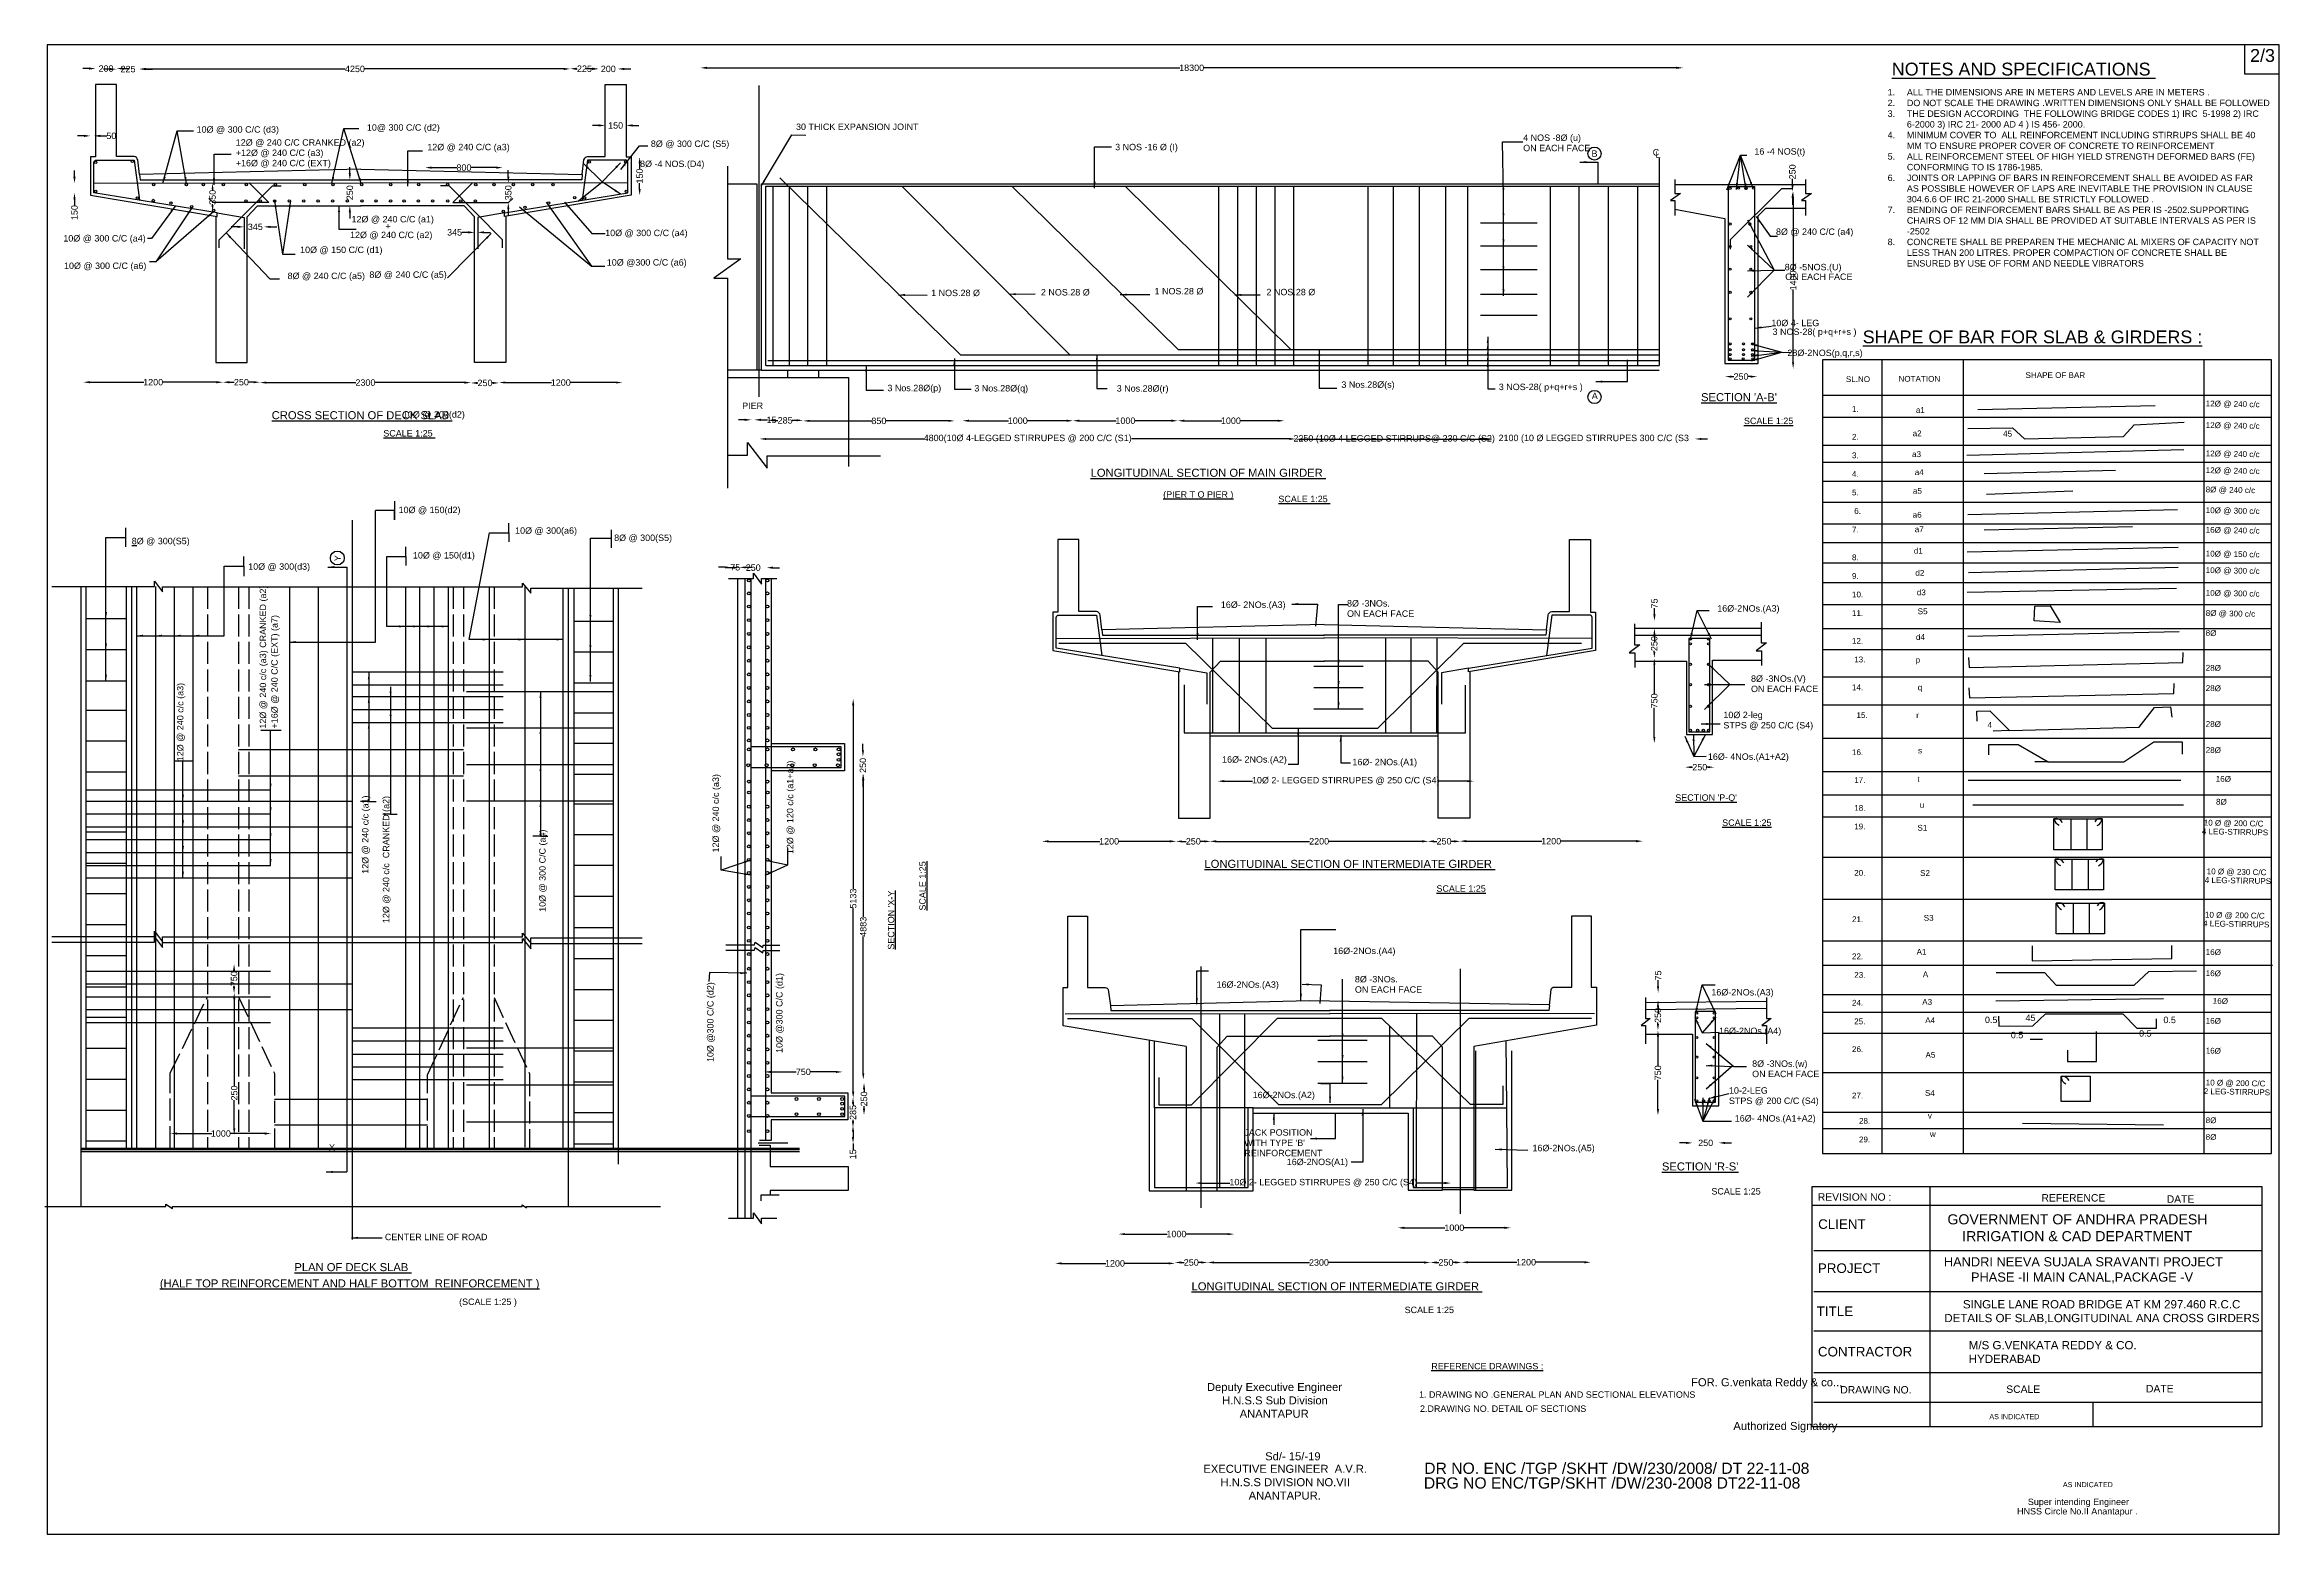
# Model space of a CAD drawing. Header units: millimetres. Extents: x 5124 to 2365279, y 2311 to 44335197.
# Drawn here: x 2353098 to 2365279, y 44327076 to 44335197 of the extents above.
import ezdxf

# ---------------------------------------------------------------- set-up
doc = ezdxf.new("R2010")
doc.units = ezdxf.units.MM
doc.header["$MEASUREMENT"] = 0
doc.linetypes.add('ACAD_ISO02W100', pattern=[15, 12, -3])
for name, color, linetype in [('DIMENSIONS', 7, 'Continuous'), ('DRAWING', 2, 'Continuous'), ('TEXT', 7, 'Continuous')]:
    doc.layers.add(name, color=color, linetype=linetype)
doc.styles.get("Standard").update_dxf_attribs({"font": 'arial.ttf', "height": 35})
doc.dimstyles.get("Standard").update_dxf_attribs({"dimtxt": 35, "dimasz": 35, "dimexe": 0.18, "dimexo": 0.0625, "dimgap": 0.09, "dimtad": 0, "dimdec": 0, "dimzin": 0, "dimdsep": 46, "dimtxsty": 'Standard', "dimcen": 0.09, "dimse1": 1, "dimse2": 1, "dimadec": 0, "dimazin": 0, "dimtfac": 1, "dimtdec": 0, "dimtofl": 0, "dimtmove": 0, "dimatfit": 3, "dimfxl": 1, "dimtolj": 1, "dimtzin": 0, "dimarcsym": 0})

msp = doc.modelspace()

# ---------------------------------------------------------------- texts
at = {"layer": 'DIMENSIONS', "color": 0}
for s, height, p in [('%%UREFERENCE DRAWINGS :', 34.968, (2360656.5, 44327975.3)), ('1. DRAWING NO .GENERAL PLAN AND SECTIONAL ELEVATIONS ', 34.968, (2360589.4, 44327820.3)), ('2.DRAWING NO. DETAIL OF SECTIONS ', 34.968, (2360594.8, 44327743.7)), ('AS INDICATED ', 27.837, (2363698.8, 44327703.5)), ('AS INDICATED ', 27.837, (2364099.5, 44327333.1))]:
    msp.add_text(s, height=height, dxfattribs=at).set_placement(p)
at = {"layer": 'TEXT', "color": 0}
for s, height, p in [('2/3', 69.94, (2365119.8, 44335103.5)), ('%%UNOTES AND SPECIFICATIONS ', 69.936, (2363166.5, 44335029.3)), ('10Ø @ 300 C/C (d3)', 35, (2353925.7, 44334717.6)), ('10@ 300 C/C (d2)', 35, (2354854.1, 44334728.4)), ('30 THICK EXPANSION JOINT ', 34.968, (2357193.3, 44334732.2)), ('12Ø @ 240 C/C CRANKED (a2)', 35, (2354139.3, 44334646.7)), ('12Ø @ 240 C/C (a3)', 35, (2355183.3, 44334621.6)), ('8Ø @ 300 C/C (S5)', 35, (2356402, 44334639.8)), ('3 NOS -16 Ø (I)', 34.968, (2358932.9, 44334621.7)), ('4 NOS -8Ø (u)', 34.968, (2361157.3, 44334672.6)), ('ON EACH FACE', 34.968, (2361157.3, 44334616.5)), ('16 -4 NOS(t)', 34.968, (2362417.6, 44334597.9)), ('+12Ø @ 240 C/C (a3)', 35, (2354139.3, 44334590.5)), ('+16Ø @ 240 C/C (EXT)', 35, (2354139.3, 44334534.3)), ('8Ø -4 NOS.(D4)', 35, (2356343.3, 44334530.3)), ('B', 35, (2361529.9, 44334585.9)), ('C', 35, (2361863.4, 44334592.9)), ('L', 35, (2361878.8, 44334580.1)), ('12Ø @ 240 C/C (a1)', 35, (2354770.2, 44334228.5)), ('10Ø @ 300 C/C (a4)', 35, (2353199.3, 44334124.2)), ('12Ø @ 240 C/C (a2)', 35, (2354762, 44334142.6)), ('+', 35, (2354955.2, 44334190.9)), ('10Ø @ 300 C/C (a4)', 35, (2356153.1, 44334153.5)), ('8Ø @ 240 C/C (a4)', 34.968, (2362535.4, 44334160.2)), ('10Ø @ 150 C/C (d1)', 35, (2354489.9, 44334061.4)), ('10Ø @300 C/C (a6)', 35, (2356161.8, 44333992.9)), ('10Ø @ 300 C/C (a6)', 35, (2353202.9, 44333974.5)), ('8Ø @ 240 C/C (a5)', 35, (2354421.7, 44333919.2)), ('8Ø @ 240 C/C (a5)', 35, (2354867.6, 44333926.2)), ('8Ø -5NOS.(U)', 34.968, (2362583, 44333967.3)), ('ON EACH FACE ', 34.968, (2362585.8, 44333914.7)), ('1 NOS.28 Ø', 34.97, (2357930, 44333826.4)), ('2 NOS.28 Ø', 34.97, (2358528.4, 44333829.9)), ('1 NOS.28 Ø', 34.97, (2359147.8, 44333835.9)), ('2 NOS.28 Ø', 34.97, (2359757.9, 44333831.1)), ('10Ø 4- LEG', 34.97, (2362510.4, 44333662.5)), ('3 NOS-28( p+q+r+s ) ', 34.968, (2362516.8, 44333614.8)), ('28Ø-2NOS(p,q,r,s)', 34.968, (2362597.8, 44333499.6)), ('%%USHAPE OF BAR FOR SLAB & GIRDERS :', 69.936, (2363008.2, 44333569.2)), ('3 Nos.28Ø(p)', 34.968, (2357691.5, 44333308)), ('3 Nos.28Ø(q)', 34.968, (2358165.3, 44333306.6)), ('3 Nos.28Ø(r)', 34.968, (2358941.6, 44333305.9)), ('3 Nos.28Ø(s)', 34.968, (2360166.1, 44333326.6)), ('3 NOS-28( p+q+r+s ) ', 34.968, (2361024.4, 44333314)), ('A', 35, (2361531.3, 44333265)), ("%%USECTION 'A-B'", 43.71, (2362127, 44333253.7)), ('SL.NO ', 31.49, (2362916.4, 44333358)), ('NOTATION ', 31.49, (2363203.3, 44333360)), ('SHAPE OF BAR ', 31.489, (2363895.7, 44333380.1)), ('%%UCROSS SECTION OF DECK SLAB ', 43.71, (2354335.2, 44333155.4)), ('10Ø @ 300(d2)', 34.968, (2355050.6, 44333164.2)), ('PIER ', 34.97, (2356899.7, 44333211.4)), ('1.', 31.49, (2362949.7, 44333195.6)), ('a1', 31.49, (2363298.1, 44333189.9)), ('%%USCALE 1:25 ', 34.968, (2354943.7, 44333061.1)), ('%%USCALE 1:25', 34.968, (2362360.9, 44333128.7)), ('2.', 31.49, (2362949.7, 44333043.9)), ('a2', 31.49, (2363280.4, 44333062.5)), ('45', 31.49, (2363773.4, 44333060.6)), ('3.', 31.49, (2362949.7, 44332942.7)), ('a3', 31.49, (2363277.2, 44332949)), ('%%ULONGITUDINAL SECTION OF MAIN GIRDER ', 43.71, (2358799.3, 44332841.6)), ('4.', 31.49, (2362949.7, 44332841.6)), ('a4', 31.49, (2363291.8, 44332850.7)), ('%%U(PIER T O PIER )', 34.968, (2359194.9, 44332727.7)), ('%%USCALE 1:25 ', 34.968, (2359822.9, 44332703.2)), ('5.', 31.49, (2362949.7, 44332740.4)), ('a5', 31.49, (2363282.1, 44332749.1)), ('10Ø @ 150(d2)', 34.968, (2355026.8, 44332643.3)), ('10Ø @ 300(a6)', 34.968, (2355662, 44332530.8)), ('7.', 31.49, (2362949.7, 44332538)), (' 6.', 31.49, (2362949.7, 44332639.2)), ('a6', 31.49, (2363280.5, 44332618.6)), ('a7', 31.49, (2363291.8, 44332539.6)), ('%%U8%%UØ @ 300(S5)', 34.968, (2353572.2, 44332473.8)), ('8Ø @ 300(S5)', 34.968, (2356201.9, 44332491.6)), ('d1', 31.49, (2363286.9, 44332422)), ('10Ø @ 300(d3)', 34.968, (2354206.9, 44332334.5)), ('10Ø @ 150(d1)', 34.968, (2355105.1, 44332395.9)), ('8.', 31.49, (2362949.7, 44332386.3)), ('9.', 31.49, (2362949.7, 44332285.1)), ('d2', 31.49, (2363295.2, 44332301.8)), ('10. ', 31.49, (2362949.7, 44332184)), ('d3', 31.49, (2363303.2, 44332195.4)), ('16Ø- 2NOs.(A3)', 34.968, (2359509.2, 44332126.8)), ('8Ø -3NOs.', 34.97, (2360197, 44332134.2)), ('ON EACH FACE ', 34.968, (2360197, 44332078)), ('16Ø-2NOs.(A3)', 34.968, (2362215.3, 44332106.5)), ('11. ', 31.49, (2362949.7, 44332082.8)), ('S5', 31.49, (2363308.1, 44332092.3)), ('12.', 31.49, (2362949.7, 44331931)), ('d4', 31.49, (2363298.4, 44331952.1)), (' 13.', 31.49, (2362949.7, 44331829.9)), ('p', 31.5, (2363296.8, 44331828)), ('8Ø -3NOs.(V)', 34.968, (2362399.3, 44331723.8)), ('14.', 31.49, (2362949.7, 44331678.1)), ('ON EACH FACE ', 34.968, (2362399.3, 44331667.6)), ('q', 31.5, (2363308.2, 44331677.4)), ('STPS @ 250 C/C (S4)', 34.968, (2362248.7, 44331469.5)), ('10Ø 2-leg', 34.97, (2362248.7, 44331525.6)), ('  15.', 31.49, (2362949.7, 44331526.4)), ('r', 31.5, (2363300.1, 44331525.9)), ('4', 31.5, (2363688.2, 44331473)), ('16. ', 31.49, (2362949.7, 44331324)), ('s', 31.5, (2363309.8, 44331333.5)), ('16Ø- 2NOs.(A2)', 34.968, (2359516, 44331283.1)), ('16Ø- 2NOs.(A1)', 34.968, (2360226.2, 44331268.9)), ('16Ø- 4NOs.(A1+A2)', 34.968, (2362164.3, 44331298.3)), ("%%USECTION 'P-Q'", 34.968, (2361986.4, 44331075.1)), (' 17. ', 31.49, (2362949.7, 44331172.3)), ('t', 31.5, (2363306.6, 44331177.2)), (' 18.', 31.49, (2362949.7, 44331020.5)), ('u', 31.5, (2363319.5, 44331037)), ('%%USCALE 1:25', 34.968, (2362242.1, 44330938.4)), (' 19.', 31.49, (2362949.7, 44330919.3)), ('S1', 31.49, (2363306.7, 44330912.2)), ('%%ULONGITUDINAL SECTION OF INTERMEDIATE GIRDER ', 43.71, (2359420, 44330709.4)), ('%%USCALE 1:25', 34.968, (2360684.5, 44330579.3)), (' 20.', 31.49, (2362949.7, 44330666.4)), ('S2', 31.49, (2363321.2, 44330665.6)), ('21.', 31.49, (2362949.7, 44330413.5)), ('S3', 31.49, (2363340.8, 44330421.2)), ('16Ø-2NOs.(A4)', 34.968, (2360121.8, 44330239.5)), ('A1', 31.49, (2363302, 44330235.9)), ('22.', 31.49, (2362949.7, 44330211.2)), (' 23. ', 31.49, (2362949.7, 44330110)), ('A', 31.5, (2363335.9, 44330113.4)), ('16Ø-2NOs.(A3)', 34.968, (2359486.2, 44330055.8)), ('8Ø -3NOs.', 34.97, (2360239.9, 44330085.1)), ('ON EACH FACE ', 34.968, (2360239.9, 44330028.9)), ('16Ø-2NOs.(A3)', 34.968, (2362183.2, 44330013.7)), ('24.', 31.49, (2362949.7, 44329958.2)), (' 25. ', 31.49, (2362949.7, 44329857.1)), ('A3', 31.49, (2363332.6, 44329962.7)), ('A4', 31.49, (2363348.8, 44329862.8)), ('0.5', 35, (2363674.6, 44329863.3)), ('45', 35, (2363895.8, 44329874.2)), ('0.5', 35, (2364647.4, 44329862.9)), ('16Ø-2NOs.(A4)', 34.968, (2362224.9, 44329803.3)), ('0.5', 35, (2363815.5, 44329780.5)), ('0.5', 35, (2364514.8, 44329789.5)), ('8Ø -3NOs.(w)', 34.968, (2362405.5, 44329624.6)), ('26. ', 31.49, (2362949.7, 44329705.3)), ('A5', 31.49, (2363350.4, 44329674.2)), ('ON EACH FACE', 34.968, (2362405.5, 44329568.4)), ('16Ø-2NOs.(A2)', 34.968, (2359682.6, 44329453.9)), ('STPS @ 200 C/C (S4)', 34.968, (2362279.1, 44329422.2)), ('10-2-LEG', 34.97, (2362279.1, 44329478.4)), ('27.', 31.49, (2362949.7, 44329452.4)), ('S4', 31.49, (2363347.2, 44329466.4)), ('JACK POSITION ', 34.968, (2359637.1, 44329249.6)), ('16Ø- 4NOs.(A1+A2)', 34.968, (2362310.6, 44329326.4)), ('28.', 31.49, (2362987.9, 44329314.2)), ('v', 31.5, (2363363.3, 44329342.9)), ('X', 35, (2354647.3, 44329166.5)), ("WITH TYPE 'B'", 34.968, (2359637.1, 44329193.5)), ('REINFORCEMENT ', 34.968, (2359637.1, 44329137.3)), ('16Ø-2NOs.(A5)', 34.968, (2361208, 44329164.6)), ('29.', 31.49, (2362987.9, 44329213)), ('w', 31.5, (2363374.6, 44329243)), ('16Ø-2NOS(A1)', 34.968, (2359868.5, 44329088.8)), ("%%USECTION 'R-S'", 43.71, (2361913.6, 44329059.8)), ('SCALE 1:25', 34.97, (2362183.4, 44328928.5)), ('REVISION NO :', 40.376, (2362763.3, 44328895)), ('REFERENCE ', 40.38, (2363982.6, 44328890.4)), ('DATE ', 40.38, (2364665.4, 44328883.7)), ('CLIENT ', 52.18, (2362765.2, 44328741.1)), ('CENTER LINE OF ROAD', 34.968, (2354952.4, 44328679.6)), ('%%UPLAN OF DECK SLAB ', 43.71, (2354458.9, 44328510.8)), ('PROJECT ', 52.18, (2362763.8, 44328501)), ('%%U(HALF TOP REINFORCEMENT AND HALF BOTTOM  REINFORCEMENT )', 43.71, (2353725.3, 44328422.2)), ('%%ULONGITUDINAL SECTION OF INTERMEDIATE GIRDER ', 43.71, (2359349.5, 44328406.3)), ('(SCALE 1:25 )', 34.968, (2355356.7, 44328326.4)), ('SCALE 1:25', 34.97, (2360511.2, 44328282)), ('TITLE ', 52.18, (2362757.4, 44328266.1)), ('CONTRACTOR', 52.18, (2362763.9, 44328045.7)), ('FOR. G.venkata Reddy & co..,', 43.71, (2362072.5, 44327883.2)), ('DRAWING NO. ', 40.376, (2362885.9, 44327843.8)), ('SCALE ', 40.38, (2363790.7, 44327847)), ('DATE ', 40.38, (2364552.4, 44327849.9)), ('Authorized Signatory ', 43.71, (2362303.1, 44327645)), (' Sd/- 15/-19', 43.71, (2359733.8, 44327479.6)), ('DR NO. ENC /TGP /SKHT /DW/230/2008/ DT 22-11-08', 61.194, (2360617.9, 44327405.6)), ('DRG NO ENC/TGP/SKHT /DW/230-2008 DT22-11-08', 61.194, (2360616, 44327325.3)), ('HNSS Circle No.II Anantapur .', 34.968, (2363849.8, 44327184.3)), ('Super intending Engineer ', 34.968, (2363908.5, 44327235.6))]:
    msp.add_text(s, height=height, dxfattribs=at).set_placement(p)
for s, height, rotation, p in [('12Ø @ 240 c/c', 31.489, 358.92331, (2364877.7, 44333225.8)), ('12Ø @ 240 c/c', 31.489, 358.92331, (2364877.7, 44333108)), ('12Ø @ 240 c/c', 31.489, 358.92331, (2364877.7, 44332953.7)), ('12Ø @ 240 c/c', 31.489, 358.92331, (2364877.7, 44332861.9)), ('8Ø @ 240 c/c', 31.489, 358.92331, (2364877.7, 44332757.1)), ('10Ø @ 300 c/c', 31.489, 358.92331, (2364877.7, 44332643.9)), ('16Ø @ 240 c/c', 31.489, 358.92331, (2364877.7, 44332537.1)), ('10Ø @ 150 c/c', 31.489, 358.92331, (2364877.7, 44332407.5)), ('Y', 35, 85.86617, (2354710.7, 44332379.3)), ('10Ø @ 300 c/c', 31.489, 358.92331, (2364877.7, 44332317.2)), ('12Ø @ 240 c/c (a3) CRANKED (a2)', 34.968, 90, (2354304.8, 44331468.5)), ('10Ø @ 300 c/c', 31.489, 358.92331, (2364877.7, 44332193.4)), ('+16Ø @ 240 C/C (EXT) (a7) ', 34.968, 90, (2354367.8, 44331469.4)), ('8Ø @ 300 c/c', 31.489, 358.92331, (2364877.7, 44332083.1)), ('8Ø ', 31.49, 358.92331, (2364877.7, 44331975.2)), ('12Ø @ 240 c/c (a3)', 34.968, 90, (2353853.9, 44331290.8)), ('28Ø ', 31.49, 358.92331, (2364877.7, 44331784.8)), ('28Ø ', 31.49, 358.92331, (2364877.7, 44331673.9)), ('28Ø ', 31.49, 358.92331, (2364877.7, 44331478.7)), ('28Ø ', 31.49, 358.92331, (2364877.7, 44331336.8)), ('12Ø @ 120 c/c (a1+a2)', 34.968, 90, (2357178.3, 44330784.4)), ('12Ø @ 240 c/c (a1)', 34.968, 90, (2354862.7, 44330677.1)), ('12Ø @ 240 c/c  CRANKED (a2)', 34.968, 90, (2354975.9, 44330408.4)), ('12Ø @ 240 c/c (a3)', 34.968, 90, (2356773.1, 44330793.6)), ('16Ø ', 31.49, 358.92331, (2364932.4, 44331179.7)), ('8Ø ', 31.49, 358.92331, (2364933.9, 44331054.6)), ('10Ø @ 300 C/C (a4)', 34.968, 90, (2355828.2, 44330469.5)), ('4 LEG-STIRRUPS  ', 31.489, 358.92331, (2364856.6, 44330893.3)), ('10 Ø @ 200 C/C ', 31.489, 358.92331, (2364867.1, 44330940.7)), ('%%USCALE 1:25', 34.968, 90, (2357900.4, 44330476.4)), ('4 LEG-STIRRUPS  ', 31.489, 358.92331, (2364872.4, 44330627.8)), ('10 Ø @ 230 C/C ', 31.489, 358.92331, (2364883, 44330675.2)), ("%%USECTION 'X-Y", 34.968, 90, (2357729, 44330263.7)), ('4 LEG-STIRRUPS  ', 31.489, 358.92331, (2364863.1, 44330391.2)), ('10 Ø @ 200 C/C ', 31.489, 358.92331, (2364873.6, 44330438.6)), ('16Ø ', 31.49, 358.92331, (2364877.7, 44330235.1)), ('10Ø @300 C/C (d1)', 34.968, 90, (2357119.8, 44329700.6)), ('16Ø ', 31.49, 358.92331, (2364877.7, 44330119.7)), ('10Ø @300 C/C (d2)', 34.968, 90, (2356743.7, 44329650.9)), ('16Ø ', 31.49, 358.92331, (2364877.7, 44329860.5)), ('16Ø ', 31.49, 358.92331, (2364916.2, 44329968.5)), ('16Ø ', 31.49, 358.92331, (2364877.7, 44329697.6)), ('10 Ø @ 200 C/C ', 31.489, 358.92331, (2364877.7, 44329523.7)), ('2 LEG-STIRRUPS  ', 31.489, 358.92331, (2364867.1, 44329476.3)), ('8Ø ', 31.49, 358.92331, (2364877.7, 44329318.3)), ('8Ø ', 31.49, 358.92331, (2364877.7, 44329227.6))]:
    msp.add_text(s, height=height, rotation=rotation, dxfattribs=at).set_placement(p)
at = {"layer": 'TEXT', "color": 0, "insert": (2363109.1, 44334955.4), "char_height": 34.9681, "attachment_point": 1}
msp.add_mtext_dynamic_manual_height_columns('\\pi-104.9,l139.87,t139.87;1.^IALL THE DIMENSIONS ARE IN METERS AND LEVELS ARE IN METERS .\\P2.^IDO NOT SCALE THE DRAWING .WRITTEN DIMENSIONS ONLY SHALL BE FOLLOWED \\P3.^ITHE DESIGN ACCORDING  THE FOLLOWING BRIDGE CODES 1) IRC  5-1998 2) IRC  6-2000 3) IRC 21- 2000 AD 4 ) IS 456- 2000.\\P4.^IMINIMUM COVER TO  ALL REINFORCEMENT INCLUDING STIRRUPS SHALL BE 40 MM TO ENSURE PROPER COVER OF CONCRETE TO REINFORCEMENT \\P5.^IALL REINFORCEMENT STEEL OF HIGH YIELD STRENGTH DEFORMED BARS (FE) CONFORMING TO IS 1786-1985.\\P6.^IJOINTS OR LAPPING OF BARS IN REINFORCEMENT SHALL BE AVOIDED AS FAR AS POSSIBLE HOWEVER OF LAPS ARE INEVITABLE THE PROVISION IN CLAUSE 304.6.6 OF IRC 21-2000 SHALL BE STRICTLY FOLLOWED .\\P7.^IBENDING OF REINFORCEMENT BARS SHALL BE AS PER IS -2502.SUPPORTING CHAIRS OF 12 MM DIA SHALL BE PROVIDED AT SUITABLE INTERVALS AS PER IS -2502\\P8.^ICONCRETE SHALL BE PREPAREN THE MECHANIC AL MIXERS OF CAPACITY NOT  LESS THAN 200 LITRES. PROPER COMPACTION OF CONCRETE SHALL BE ENSURED BY USE OF FORM AND NEEDLE VIBRATORS ', width=2075.733, gutter_width=500, heights=[0], dxfattribs=at)
at = {"layer": 'TEXT', "color": 0, "attachment_point": 1}
for s, insert, char_height, width in [('\\pi41.575;GOVERNMENT OF ANDHRA PRADESH  \\P\\pi121.92;IRRIGATION & CAD DEPARTMENT ', (2363428.6, 44328820.8), 55, 1490.189), ('\\pi6.0476; HANDRI NEEVA SUJALA SRAVANTI PROJECT \\P\\pi173.25;PHASE -II MAIN CANAL,PACKAGE -V', (2363425, 44328586.8), 50, 1551.59), ('\\pi134.41;SINGLE LANE ROAD BRIDGE AT KM 297.460 R.C.C \\P\\pi32.842;DETAILS OF SLAB,LONGITUDINAL ANA CROSS GIRDERS ', (2363420, 44328352.7), 45, 1776.237), ('M/S G.VENKATA REDDY & CO.  HYDERABAD ', (2363586.4, 44328129.8), 45, 1006.752), ('\\pi10.421;Deputy Executive Engineer  \\P\\pi92.862;H.N.S.S Sub Division  \\P\\pi188.85;ANANTAPUR ', (2359423, 44327901), 43.71, 753.536), ('\\pi8.4826;EXECUTIVE ENGINEER  A.V.R. \\P\\pi101.93;H.N.S.S DIVISION NO.VII \\P\\pi255.48;ANANTAPUR.', (2359405.4, 44327455), 43.71, 899.217)]:
    msp.add_mtext(s, dxfattribs=dict(at, insert=insert, char_height=char_height, width=width))

# ---------------------------------------------------------------- blocks, each defined once
blk = doc.blocks.new('*D54')
at = {"layer": 'Defpoints', "color": 0, "transparency": 16777216}
for p in [(2356673, 44335062), (2362028, 44335071), (2362028, 44335062)]:
    blk.add_point(p, dxfattribs=at)
at = {"layer": 'TEXT', "color": 0, "lineweight": -2, "transparency": 16777216}
for p, q in [((2356708, 44335071), (2359286, 44335071)), ((2361993, 44335071), (2359415, 44335071))]:
    blk.add_line(p, q, dxfattribs=at)
at = {"layer": 'TEXT', "color": 0, "transparency": 16777216}
for points in [[(2356708, 44335077), (2356708, 44335065), (2356673, 44335071)], [(2361993, 44335077), (2361993, 44335065), (2362028, 44335071)]]:
    blk.add_solid(points, dxfattribs=at)
at = {"layer": 'TEXT', "color": 0, "transparency": 16777216, "insert": (2359350, 44335071), "char_height": 35, "attachment_point": 5}
blk.add_mtext('\\A1;18300', dxfattribs=at)
blk = doc.blocks.new('*D55')
at = {"layer": 'Defpoints', "color": 0, "transparency": 16777216}
for p in [(2353309, 44333352), (2354069, 44333357), (2354069, 44333352)]:
    blk.add_point(p, dxfattribs=at)
at = {"layer": 'TEXT', "color": 0, "lineweight": -2, "transparency": 16777216}
for p, q in [((2353344, 44333357), (2353639, 44333357)), ((2354034, 44333357), (2353740, 44333357))]:
    blk.add_line(p, q, dxfattribs=at)
at = {"layer": 'TEXT', "color": 0, "transparency": 16777216}
for points in [[(2353344, 44333363), (2353344, 44333351), (2353309, 44333357)], [(2354034, 44333363), (2354034, 44333351), (2354069, 44333357)]]:
    blk.add_solid(points, dxfattribs=at)
at = {"layer": 'TEXT', "color": 0, "transparency": 16777216, "insert": (2353689, 44333357), "char_height": 35, "attachment_point": 5}
blk.add_mtext('\\A1;1200', dxfattribs=at)
blk = doc.blocks.new('*D56')
at = {"layer": 'Defpoints', "color": 0, "transparency": 16777216}
for p in [(2354069, 44333357), (2354271, 44333357), (2354271, 44333357)]:
    blk.add_point(p, dxfattribs=at)
at = {"layer": 'TEXT', "color": 0, "lineweight": -2, "transparency": 16777216}
for p, q in [((2354104, 44333357), (2354131, 44333357)), ((2354236, 44333357), (2354209, 44333357))]:
    blk.add_line(p, q, dxfattribs=at)
at = {"layer": 'TEXT', "color": 0, "transparency": 16777216}
for points in [[(2354104, 44333363), (2354104, 44333351), (2354069, 44333357)], [(2354236, 44333363), (2354236, 44333351), (2354271, 44333357)]]:
    blk.add_solid(points, dxfattribs=at)
at = {"layer": 'TEXT', "color": 0, "transparency": 16777216, "insert": (2354170, 44333357), "char_height": 35, "attachment_point": 5}
blk.add_mtext('\\A1;250', dxfattribs=at)
blk = doc.blocks.new('*D57')
at = {"layer": 'Defpoints', "color": 0, "transparency": 16777216}
for p in [(2354271, 44333357), (2355421, 44333355), (2355421, 44333355)]:
    blk.add_point(p, dxfattribs=at)
at = {"layer": 'TEXT', "color": 0, "lineweight": -2, "transparency": 16777216}
for p, q in [((2354306, 44333355), (2354793, 44333355)), ((2355386, 44333355), (2354898, 44333355))]:
    blk.add_line(p, q, dxfattribs=at)
at = {"layer": 'TEXT', "color": 0, "transparency": 16777216}
for points in [[(2354306, 44333361), (2354306, 44333349), (2354271, 44333355)], [(2355386, 44333361), (2355386, 44333349), (2355421, 44333355)]]:
    blk.add_solid(points, dxfattribs=at)
at = {"layer": 'TEXT', "color": 0, "transparency": 16777216, "insert": (2354846, 44333355), "char_height": 35, "attachment_point": 5}
blk.add_mtext('\\A1;2300', dxfattribs=at)
blk = doc.blocks.new('*D58')
at = {"layer": 'Defpoints', "color": 0, "transparency": 16777216}
for p in [(2355421, 44333355), (2355574, 44333355), (2355574, 44333353)]:
    blk.add_point(p, dxfattribs=at)
at = {"layer": 'TEXT', "color": 0, "lineweight": -2, "transparency": 16777216}
for p, q in [((2355456, 44333353), (2355459, 44333353)), ((2355539, 44333353), (2355537, 44333353))]:
    blk.add_line(p, q, dxfattribs=at)
at = {"layer": 'TEXT', "color": 0, "transparency": 16777216}
for points in [[(2355456, 44333359), (2355456, 44333347), (2355421, 44333353)], [(2355539, 44333359), (2355539, 44333347), (2355574, 44333353)]]:
    blk.add_solid(points, dxfattribs=at)
at = {"layer": 'TEXT', "color": 0, "transparency": 16777216, "insert": (2355498, 44333353), "char_height": 35, "attachment_point": 5}
blk.add_mtext('\\A1;250', dxfattribs=at)
blk = doc.blocks.new('*D59')
at = {"layer": 'Defpoints', "color": 0, "transparency": 16777216}
for p in [(2355574, 44333353), (2356247, 44333355), (2356247, 44333355)]:
    blk.add_point(p, dxfattribs=at)
at = {"layer": 'TEXT', "color": 0, "lineweight": -2, "transparency": 16777216}
for p, q in [((2355609, 44333355), (2355860, 44333355)), ((2356212, 44333355), (2355961, 44333355))]:
    blk.add_line(p, q, dxfattribs=at)
at = {"layer": 'TEXT', "color": 0, "transparency": 16777216}
for points in [[(2355609, 44333361), (2355609, 44333350), (2355574, 44333355)], [(2356212, 44333361), (2356212, 44333350), (2356247, 44333355)]]:
    blk.add_solid(points, dxfattribs=at)
at = {"layer": 'TEXT', "color": 0, "transparency": 16777216, "insert": (2355911, 44333355), "char_height": 35, "attachment_point": 5}
blk.add_mtext('\\A1;1200', dxfattribs=at)
blk = doc.blocks.new('*D60')
at = {"layer": 'Defpoints', "color": 0, "transparency": 16777216}
for p in [(2353784, 44329261), (2354332, 44329261), (2354332, 44329261)]:
    blk.add_point(p, dxfattribs=at)
at = {"layer": 'TEXT', "color": 0, "lineweight": -2, "transparency": 16777216}
for p, q in [((2353819, 44329261), (2354008, 44329261)), ((2354297, 44329261), (2354109, 44329261))]:
    blk.add_line(p, q, dxfattribs=at)
at = {"layer": 'TEXT', "color": 0, "transparency": 16777216}
for points in [[(2353819, 44329267), (2353819, 44329255), (2353784, 44329261)], [(2354297, 44329267), (2354297, 44329255), (2354332, 44329261)]]:
    blk.add_solid(points, dxfattribs=at)
at = {"layer": 'TEXT', "color": 0, "transparency": 16777216, "insert": (2354058, 44329261), "char_height": 35, "attachment_point": 5}
blk.add_mtext('\\A1;1000', dxfattribs=at)
blk = doc.blocks.new('*D61')
at = {"layer": 'Defpoints', "color": 0, "transparency": 16777216}
for p in [(2354072, 44330028), (2354131, 44330028), (2354072, 44329254)]:
    blk.add_point(p, dxfattribs=at)
at = {"layer": 'TEXT', "color": 0, "lineweight": -2, "transparency": 16777216}
for p, q in [((2354131, 44329993), (2354131, 44329521)), ((2354131, 44329289), (2354131, 44329443))]:
    blk.add_line(p, q, dxfattribs=at)
at = {"layer": 'TEXT', "color": 0, "transparency": 16777216}
for points in [[(2354125, 44329993), (2354137, 44329993), (2354131, 44330028)], [(2354125, 44329289), (2354137, 44329289), (2354131, 44329254)]]:
    blk.add_solid(points, dxfattribs=at)
at = {"layer": 'TEXT', "color": 0, "transparency": 16777216, "insert": (2354131, 44329482), "char_height": 35, "attachment_point": 5, "rotation": 90}
blk.add_mtext('\\A1;250', dxfattribs=at)
blk = doc.blocks.new('*D62')
at = {"layer": 'Defpoints', "color": 0, "transparency": 16777216}
for p in [(2354130, 44330184), (2354130, 44330184), (2354130, 44330026)]:
    blk.add_point(p, dxfattribs=at)
at = {"layer": 'TEXT', "color": 0, "lineweight": -2, "transparency": 16777216}
for p, q in [((2354130, 44330149), (2354130, 44330144)), ((2354130, 44330061), (2354130, 44330067))]:
    blk.add_line(p, q, dxfattribs=at)
at = {"layer": 'TEXT', "color": 0, "transparency": 16777216}
for points in [[(2354124, 44330149), (2354136, 44330149), (2354130, 44330184)], [(2354124, 44330061), (2354136, 44330061), (2354130, 44330026)]]:
    blk.add_solid(points, dxfattribs=at)
at = {"layer": 'TEXT', "color": 0, "transparency": 16777216, "insert": (2354130, 44330105), "char_height": 35, "attachment_point": 5, "rotation": 90}
blk.add_mtext('\\A1;750', dxfattribs=at)
blk = doc.blocks.new('*D63')
at = {"layer": 'Defpoints', "color": 0, "transparency": 16777216}
for p in [(2356884, 44332348), (2356841, 44332285), (2356884, 44332285)]:
    blk.add_point(p, dxfattribs=at)
at = {"layer": 'TEXT', "color": 0, "lineweight": -2, "transparency": 16777216}
for p, q in [((2356806, 44332348), (2356771, 44332348)), ((2356919, 44332348), (2356954, 44332348))]:
    blk.add_line(p, q, dxfattribs=at)
at = {"layer": 'TEXT', "color": 0, "transparency": 16777216}
for points in [[(2356806, 44332353), (2356806, 44332342), (2356841, 44332348)], [(2356919, 44332353), (2356919, 44332342), (2356884, 44332348)]]:
    blk.add_solid(points, dxfattribs=at)
at = {"layer": 'TEXT', "color": 0, "transparency": 16777216, "insert": (2356862, 44332348), "char_height": 35, "attachment_point": 5}
blk.add_mtext('\\A1;75', dxfattribs=at)
blk = doc.blocks.new('*D64')
at = {"layer": 'Defpoints', "color": 0, "transparency": 16777216}
for p in [(2356887, 44332347), (2357033, 44332347), (2357033, 44332346)]:
    blk.add_point(p, dxfattribs=at)
at = {"layer": 'TEXT', "color": 0, "lineweight": -2, "transparency": 16777216}
for p, q in [((2356852, 44332346), (2356817, 44332346)), ((2357068, 44332346), (2357103, 44332346))]:
    blk.add_line(p, q, dxfattribs=at)
at = {"layer": 'TEXT', "color": 0, "transparency": 16777216}
for points in [[(2356852, 44332352), (2356852, 44332340), (2356887, 44332346)], [(2357068, 44332352), (2357068, 44332340), (2357033, 44332346)]]:
    blk.add_solid(points, dxfattribs=at)
at = {"layer": 'TEXT', "color": 0, "transparency": 16777216, "insert": (2356960, 44332346), "char_height": 35, "attachment_point": 5}
blk.add_mtext('\\A1;250', dxfattribs=at)
blk = doc.blocks.new('*D65')
at = {"layer": 'Defpoints', "color": 0, "transparency": 16777216}
for p in [(2357232, 44333172), (2358058, 44333172), (2358058, 44333146)]:
    blk.add_point(p, dxfattribs=at)
at = {"layer": 'TEXT', "color": 0, "lineweight": -2, "transparency": 16777216}
for p, q in [((2357267, 44333146), (2357606, 44333146)), ((2358023, 44333146), (2357684, 44333146))]:
    blk.add_line(p, q, dxfattribs=at)
at = {"layer": 'TEXT', "color": 0, "transparency": 16777216}
for points in [[(2357267, 44333152), (2357267, 44333141), (2357232, 44333146)], [(2358023, 44333152), (2358023, 44333141), (2358058, 44333146)]]:
    blk.add_solid(points, dxfattribs=at)
at = {"layer": 'TEXT', "color": 0, "transparency": 16777216, "insert": (2357645, 44333146), "char_height": 35, "attachment_point": 5}
blk.add_mtext('\\A1;850', dxfattribs=at)
blk = doc.blocks.new('*D66')
at = {"layer": 'Defpoints', "color": 0, "transparency": 16777216}
for p in [(2358101, 44333141), (2358703, 44333147), (2358703, 44333147)]:
    blk.add_point(p, dxfattribs=at)
at = {"layer": 'TEXT', "color": 0, "lineweight": -2, "transparency": 16777216}
for p, q in [((2358136, 44333147), (2358351, 44333147)), ((2358668, 44333147), (2358452, 44333147))]:
    blk.add_line(p, q, dxfattribs=at)
at = {"layer": 'TEXT', "color": 0, "transparency": 16777216}
for points in [[(2358136, 44333153), (2358136, 44333141), (2358101, 44333147)], [(2358668, 44333153), (2358668, 44333141), (2358703, 44333147)]]:
    blk.add_solid(points, dxfattribs=at)
at = {"layer": 'TEXT', "color": 0, "transparency": 16777216, "insert": (2358402, 44333147), "char_height": 35, "attachment_point": 5}
blk.add_mtext('\\A1;1000', dxfattribs=at)
blk = doc.blocks.new('*D67')
at = {"layer": 'Defpoints', "color": 0, "transparency": 16777216}
for p in [(2358703, 44333147), (2359275, 44333147), (2359275, 44333147)]:
    blk.add_point(p, dxfattribs=at)
at = {"layer": 'TEXT', "color": 0, "lineweight": -2, "transparency": 16777216}
for p, q in [((2358738, 44333147), (2358938, 44333147)), ((2359240, 44333147), (2359039, 44333147))]:
    blk.add_line(p, q, dxfattribs=at)
at = {"layer": 'TEXT', "color": 0, "transparency": 16777216}
for points in [[(2358738, 44333153), (2358738, 44333141), (2358703, 44333147)], [(2359240, 44333153), (2359240, 44333141), (2359275, 44333147)]]:
    blk.add_solid(points, dxfattribs=at)
at = {"layer": 'TEXT', "color": 0, "transparency": 16777216, "insert": (2358989, 44333147), "char_height": 35, "attachment_point": 5}
blk.add_mtext('\\A1;1000', dxfattribs=at)
blk = doc.blocks.new('*D68')
at = {"layer": 'Defpoints', "color": 0, "transparency": 16777216}
for p in [(2359275, 44333147), (2359854, 44333147), (2359854, 44333146)]:
    blk.add_point(p, dxfattribs=at)
at = {"layer": 'TEXT', "color": 0, "lineweight": -2, "transparency": 16777216}
for p, q in [((2359310, 44333147), (2359514, 44333147)), ((2359819, 44333147), (2359615, 44333147))]:
    blk.add_line(p, q, dxfattribs=at)
at = {"layer": 'TEXT', "color": 0, "transparency": 16777216}
for points in [[(2359310, 44333153), (2359310, 44333141), (2359275, 44333147)], [(2359819, 44333153), (2359819, 44333141), (2359854, 44333147)]]:
    blk.add_solid(points, dxfattribs=at)
at = {"layer": 'TEXT', "color": 0, "transparency": 16777216, "insert": (2359564, 44333147), "char_height": 35, "attachment_point": 5}
blk.add_mtext('\\A1;1000', dxfattribs=at)
blk = doc.blocks.new('*D69')
at = {"layer": 'Defpoints', "color": 0, "transparency": 16777216}
for p in [(2359918, 44333048), (2356995, 44333025), (2359918, 44333025)]:
    blk.add_point(p, dxfattribs=at)
at = {"layer": 'TEXT', "color": 0, "lineweight": -2, "transparency": 16777216}
for p, q in [((2357030, 44333048), (2357891, 44333048)), ((2359883, 44333048), (2359022, 44333048))]:
    blk.add_line(p, q, dxfattribs=at)
at = {"layer": 'TEXT', "color": 0, "transparency": 16777216}
for points in [[(2357030, 44333053), (2357030, 44333042), (2356995, 44333048)], [(2359883, 44333053), (2359883, 44333042), (2359918, 44333048)]]:
    blk.add_solid(points, dxfattribs=at)
at = {"layer": 'TEXT', "color": 0, "transparency": 16777216, "insert": (2358456, 44333048), "char_height": 35, "attachment_point": 5}
blk.add_mtext('\\A1;4800(10Ø 4-LEGGED STIRRUPES @ 200 C/C (S1)', dxfattribs=at)
blk = doc.blocks.new('*D70')
at = {"layer": 'Defpoints', "color": 0, "transparency": 16777216}
for p in [(2359918, 44333048), (2360990, 44333048), (2360990, 44333046)]:
    blk.add_point(p, dxfattribs=at)
at = {"layer": 'TEXT', "color": 0, "lineweight": -2, "transparency": 16777216}
blk.add_line((2359953, 44333046), (2360955, 44333046), dxfattribs=at)
at = {"layer": 'TEXT', "color": 0, "transparency": 16777216}
for points in [[(2359953, 44333052), (2359953, 44333040), (2359918, 44333046)], [(2360955, 44333052), (2360955, 44333040), (2360990, 44333046)]]:
    blk.add_solid(points, dxfattribs=at)
at = {"layer": 'TEXT', "color": 0, "transparency": 16777216, "insert": (2360454, 44333046), "char_height": 35, "attachment_point": 5}
blk.add_mtext('\\A1;2250 (10Ø 4 LEGGED STIRRUPS@ 230 C/C (S2)', dxfattribs=at)
blk = doc.blocks.new('*D71')
at = {"layer": 'Defpoints', "color": 0, "transparency": 16777216}
for p in [(2362093, 44333048), (2360990, 44333046), (2362093, 44333046)]:
    blk.add_point(p, dxfattribs=at)
at = {"layer": 'TEXT', "color": 0, "lineweight": -2, "transparency": 16777216}
for p, q in [((2360955, 44333048), (2360920, 44333048)), ((2362128, 44333048), (2362163, 44333048))]:
    blk.add_line(p, q, dxfattribs=at)
at = {"layer": 'TEXT', "color": 0, "transparency": 16777216}
for points in [[(2360955, 44333053), (2360955, 44333042), (2360990, 44333048)], [(2362128, 44333053), (2362128, 44333042), (2362093, 44333048)]]:
    blk.add_solid(points, dxfattribs=at)
at = {"layer": 'TEXT', "color": 0, "transparency": 16777216, "insert": (2361542, 44333048), "char_height": 35, "attachment_point": 5}
blk.add_mtext('\\A1;2100 (10 Ø LEGGED STIRRUPES 300 C/C (S3', dxfattribs=at)
blk = doc.blocks.new('*D72')
at = {"layer": 'Defpoints', "color": 0, "transparency": 16777216}
for p in [(2358535, 44330848), (2359266, 44330854), (2359266, 44330847)]:
    blk.add_point(p, dxfattribs=at)
at = {"layer": 'TEXT', "color": 0, "lineweight": -2, "transparency": 16777216}
for p, q in [((2358570, 44330854), (2358850, 44330854)), ((2359231, 44330854), (2358951, 44330854))]:
    blk.add_line(p, q, dxfattribs=at)
at = {"layer": 'TEXT', "color": 0, "transparency": 16777216}
for points in [[(2358570, 44330860), (2358570, 44330848), (2358535, 44330854)], [(2359231, 44330860), (2359231, 44330848), (2359266, 44330854)]]:
    blk.add_solid(points, dxfattribs=at)
at = {"layer": 'TEXT', "color": 0, "transparency": 16777216, "insert": (2358900, 44330854), "char_height": 35, "attachment_point": 5}
blk.add_mtext('\\A1;1200', dxfattribs=at)
blk = doc.blocks.new('*D73')
at = {"layer": 'Defpoints', "color": 0, "transparency": 16777216}
for p in [(2359263, 44330854), (2359455, 44330854), (2359455, 44330854)]:
    blk.add_point(p, dxfattribs=at)
at = {"layer": 'TEXT', "color": 0, "lineweight": -2, "transparency": 16777216}
for p, q in [((2359298, 44330854), (2359320, 44330854)), ((2359420, 44330854), (2359398, 44330854))]:
    blk.add_line(p, q, dxfattribs=at)
at = {"layer": 'TEXT', "color": 0, "transparency": 16777216}
for points in [[(2359298, 44330859), (2359298, 44330848), (2359263, 44330854)], [(2359420, 44330859), (2359420, 44330848), (2359455, 44330854)]]:
    blk.add_solid(points, dxfattribs=at)
at = {"layer": 'TEXT', "color": 0, "transparency": 16777216, "insert": (2359359, 44330854), "char_height": 35, "attachment_point": 5}
blk.add_mtext('\\A1;250', dxfattribs=at)
blk = doc.blocks.new('*D74')
at = {"layer": 'Defpoints', "color": 0, "transparency": 16777216}
for p in [(2360641, 44330857), (2359449, 44330854), (2360641, 44330854)]:
    blk.add_point(p, dxfattribs=at)
at = {"layer": 'TEXT', "color": 0, "lineweight": -2, "transparency": 16777216}
for p, q in [((2359484, 44330854), (2359993, 44330854)), ((2360606, 44330854), (2360098, 44330854))]:
    blk.add_line(p, q, dxfattribs=at)
at = {"layer": 'TEXT', "color": 0, "transparency": 16777216}
for points in [[(2359484, 44330860), (2359484, 44330848), (2359449, 44330854)], [(2360606, 44330860), (2360606, 44330848), (2360641, 44330854)]]:
    blk.add_solid(points, dxfattribs=at)
at = {"layer": 'TEXT', "color": 0, "transparency": 16777216, "insert": (2360045, 44330854), "char_height": 35, "attachment_point": 5}
blk.add_mtext('\\A1;2200', dxfattribs=at)
blk = doc.blocks.new('*D75')
at = {"layer": 'Defpoints', "color": 0, "transparency": 16777216}
for p in [(2360637, 44330839), (2360815, 44330854), (2360815, 44330845)]:
    blk.add_point(p, dxfattribs=at)
at = {"layer": 'TEXT', "color": 0, "lineweight": -2, "transparency": 16777216}
for p, q in [((2360672, 44330854), (2360687, 44330854)), ((2360780, 44330854), (2360765, 44330854))]:
    blk.add_line(p, q, dxfattribs=at)
at = {"layer": 'TEXT', "color": 0, "transparency": 16777216}
for points in [[(2360672, 44330860), (2360672, 44330848), (2360637, 44330854)], [(2360780, 44330860), (2360780, 44330848), (2360815, 44330854)]]:
    blk.add_solid(points, dxfattribs=at)
at = {"layer": 'TEXT', "color": 0, "transparency": 16777216, "insert": (2360726, 44330854), "char_height": 35, "attachment_point": 5}
blk.add_mtext('\\A1;250', dxfattribs=at)
blk = doc.blocks.new('*D76')
at = {"layer": 'Defpoints', "color": 0, "transparency": 16777216}
for p in [(2360812, 44330855), (2361808, 44330855), (2361808, 44330852)]:
    blk.add_point(p, dxfattribs=at)
at = {"layer": 'TEXT', "color": 0, "lineweight": -2, "transparency": 16777216}
for p, q in [((2360847, 44330855), (2361259, 44330855)), ((2361773, 44330855), (2361360, 44330855))]:
    blk.add_line(p, q, dxfattribs=at)
at = {"layer": 'TEXT', "color": 0, "transparency": 16777216}
for points in [[(2360847, 44330861), (2360847, 44330849), (2360812, 44330855)], [(2361773, 44330861), (2361773, 44330849), (2361808, 44330855)]]:
    blk.add_solid(points, dxfattribs=at)
at = {"layer": 'TEXT', "color": 0, "transparency": 16777216, "insert": (2361310, 44330855), "char_height": 35, "attachment_point": 5}
blk.add_mtext('\\A1;1200', dxfattribs=at)
blk = doc.blocks.new('*D77')
at = {"layer": 'Defpoints', "color": 0, "transparency": 16777216}
for p in [(2362040, 44331261), (2362199, 44331261), (2362199, 44331258)]:
    blk.add_point(p, dxfattribs=at)
at = {"layer": 'TEXT', "color": 0, "lineweight": -2, "transparency": 16777216}
for p, q in [((2362075, 44331258), (2362081, 44331258)), ((2362164, 44331258), (2362159, 44331258))]:
    blk.add_line(p, q, dxfattribs=at)
at = {"layer": 'TEXT', "color": 0, "transparency": 16777216}
for points in [[(2362075, 44331264), (2362075, 44331253), (2362040, 44331258)], [(2362164, 44331264), (2362164, 44331253), (2362199, 44331258)]]:
    blk.add_solid(points, dxfattribs=at)
at = {"layer": 'TEXT', "color": 0, "transparency": 16777216, "insert": (2362120, 44331258), "char_height": 35, "attachment_point": 5}
blk.add_mtext('\\A1;250', dxfattribs=at)
blk = doc.blocks.new('*D78')
at = {"layer": 'Defpoints', "color": 0, "transparency": 16777216}
for p in [(2361853, 44332056), (2361853, 44332012), (2361873, 44332012)]:
    blk.add_point(p, dxfattribs=at)
at = {"layer": 'TEXT', "color": 0, "lineweight": -2, "transparency": 16777216}
for p, q in [((2361873, 44332091), (2361873, 44332126)), ((2361873, 44331977), (2361873, 44331942))]:
    blk.add_line(p, q, dxfattribs=at)
at = {"layer": 'TEXT', "color": 0, "transparency": 16777216}
for points in [[(2361867, 44332091), (2361879, 44332091), (2361873, 44332056)], [(2361867, 44331977), (2361879, 44331977), (2361873, 44332012)]]:
    blk.add_solid(points, dxfattribs=at)
at = {"layer": 'TEXT', "color": 0, "transparency": 16777216, "insert": (2361873, 44332151), "char_height": 35, "attachment_point": 5, "rotation": 90}
blk.add_mtext('\\A1;75', dxfattribs=at)
blk = doc.blocks.new('*D79')
at = {"layer": 'Defpoints', "color": 0, "transparency": 16777216}
for p in [(2361873, 44332012), (2361866, 44331852), (2361872, 44331852)]:
    blk.add_point(p, dxfattribs=at)
at = {"layer": 'TEXT', "color": 0, "lineweight": -2, "transparency": 16777216}
for p, q in [((2361872, 44331977), (2361872, 44331971)), ((2361872, 44331887), (2361872, 44331893))]:
    blk.add_line(p, q, dxfattribs=at)
at = {"layer": 'TEXT', "color": 0, "transparency": 16777216}
for points in [[(2361867, 44331977), (2361878, 44331977), (2361872, 44332012)], [(2361867, 44331887), (2361878, 44331887), (2361872, 44331852)]]:
    blk.add_solid(points, dxfattribs=at)
at = {"layer": 'TEXT', "color": 0, "transparency": 16777216, "insert": (2361872, 44331932), "char_height": 35, "attachment_point": 5, "rotation": 90}
blk.add_mtext('\\A1;250', dxfattribs=at)
blk = doc.blocks.new('*D80')
at = {"layer": 'Defpoints', "color": 0, "transparency": 16777216}
for p in [(2361872, 44331852), (2361872, 44331388), (2361872, 44331388)]:
    blk.add_point(p, dxfattribs=at)
at = {"layer": 'TEXT', "color": 0, "lineweight": -2, "transparency": 16777216}
for p, q in [((2361872, 44331817), (2361872, 44331658)), ((2361872, 44331423), (2361872, 44331581))]:
    blk.add_line(p, q, dxfattribs=at)
at = {"layer": 'TEXT', "color": 0, "transparency": 16777216}
for points in [[(2361867, 44331817), (2361878, 44331817), (2361872, 44331852)], [(2361867, 44331423), (2361878, 44331423), (2361872, 44331388)]]:
    blk.add_solid(points, dxfattribs=at)
at = {"layer": 'TEXT', "color": 0, "transparency": 16777216, "insert": (2361872, 44331620), "char_height": 35, "attachment_point": 5, "rotation": 90}
blk.add_mtext('\\A1;750', dxfattribs=at)
blk = doc.blocks.new('*D81')
at = {"layer": 'Defpoints', "color": 0, "transparency": 16777216}
for p in [(2359493, 44331182), (2360887, 44331182), (2360887, 44331182)]:
    blk.add_point(p, dxfattribs=at)
at = {"layer": 'TEXT', "color": 0, "lineweight": -2, "transparency": 16777216}
for p, q in [((2359528, 44331182), (2359682, 44331182)), ((2360852, 44331182), (2360698, 44331182))]:
    blk.add_line(p, q, dxfattribs=at)
at = {"layer": 'TEXT', "color": 0, "transparency": 16777216}
for points in [[(2359528, 44331188), (2359528, 44331176), (2359493, 44331182)], [(2360852, 44331188), (2360852, 44331176), (2360887, 44331182)]]:
    blk.add_solid(points, dxfattribs=at)
at = {"layer": 'TEXT', "color": 0, "transparency": 16777216, "insert": (2360190, 44331182), "char_height": 35, "attachment_point": 5}
blk.add_mtext('\\A1;10Ø 2- LEGGED STIRRUPES @ 250 C/C (S4)', dxfattribs=at)
blk = doc.blocks.new('*D82')
at = {"layer": 'Defpoints', "color": 0, "transparency": 16777216}
for p in [(2361872, 44330028), (2361872, 44329985), (2361893, 44329985)]:
    blk.add_point(p, dxfattribs=at)
at = {"layer": 'TEXT', "color": 0, "lineweight": -2, "transparency": 16777216}
for p, q in [((2361893, 44330063), (2361893, 44330098)), ((2361893, 44329950), (2361893, 44329915))]:
    blk.add_line(p, q, dxfattribs=at)
at = {"layer": 'TEXT', "color": 0, "transparency": 16777216}
for points in [[(2361887, 44330063), (2361898, 44330063), (2361893, 44330028)], [(2361887, 44329950), (2361898, 44329950), (2361893, 44329985)]]:
    blk.add_solid(points, dxfattribs=at)
at = {"layer": 'TEXT', "color": 0, "transparency": 16777216, "insert": (2361893, 44330123), "char_height": 35, "attachment_point": 5, "rotation": 90}
blk.add_mtext('\\A1;75', dxfattribs=at)
blk = doc.blocks.new('*D83')
at = {"layer": 'Defpoints', "color": 0, "transparency": 16777216}
for p in [(2361893, 44329985), (2361886, 44329824), (2361892, 44329824)]:
    blk.add_point(p, dxfattribs=at)
at = {"layer": 'TEXT', "color": 0, "lineweight": -2, "transparency": 16777216}
for p, q in [((2361892, 44329950), (2361892, 44329944)), ((2361892, 44329859), (2361892, 44329866))]:
    blk.add_line(p, q, dxfattribs=at)
at = {"layer": 'TEXT', "color": 0, "transparency": 16777216}
for points in [[(2361886, 44329950), (2361898, 44329950), (2361892, 44329985)], [(2361886, 44329859), (2361898, 44329859), (2361892, 44329824)]]:
    blk.add_solid(points, dxfattribs=at)
at = {"layer": 'TEXT', "color": 0, "transparency": 16777216, "insert": (2361892, 44329905), "char_height": 35, "attachment_point": 5, "rotation": 90}
blk.add_mtext('\\A1;250', dxfattribs=at)
blk = doc.blocks.new('*D84')
at = {"layer": 'Defpoints', "color": 0, "transparency": 16777216}
for p in [(2361892, 44329824), (2361892, 44329360), (2361892, 44329360)]:
    blk.add_point(p, dxfattribs=at)
at = {"layer": 'TEXT', "color": 0, "lineweight": -2, "transparency": 16777216}
for p, q in [((2361892, 44329789), (2361892, 44329631)), ((2361892, 44329395), (2361892, 44329554))]:
    blk.add_line(p, q, dxfattribs=at)
at = {"layer": 'TEXT', "color": 0, "transparency": 16777216}
for points in [[(2361886, 44329789), (2361898, 44329789), (2361892, 44329824)], [(2361886, 44329395), (2361898, 44329395), (2361892, 44329360)]]:
    blk.add_solid(points, dxfattribs=at)
at = {"layer": 'TEXT', "color": 0, "transparency": 16777216, "insert": (2361892, 44329592), "char_height": 35, "attachment_point": 5, "rotation": 90}
blk.add_mtext('\\A1;750', dxfattribs=at)
blk = doc.blocks.new('*D85')
at = {"layer": 'Defpoints', "color": 0, "transparency": 16777216}
for p in [(2359370, 44328991), (2360763, 44328991), (2360763, 44328991)]:
    blk.add_point(p, dxfattribs=at)
at = {"layer": 'TEXT', "color": 0, "lineweight": -2, "transparency": 16777216}
for p, q in [((2359405, 44328991), (2359559, 44328991)), ((2360728, 44328991), (2360575, 44328991))]:
    blk.add_line(p, q, dxfattribs=at)
at = {"layer": 'TEXT', "color": 0, "transparency": 16777216}
for points in [[(2359405, 44328997), (2359405, 44328985), (2359370, 44328991)], [(2360728, 44328997), (2360728, 44328985), (2360763, 44328991)]]:
    blk.add_solid(points, dxfattribs=at)
at = {"layer": 'TEXT', "color": 0, "transparency": 16777216, "insert": (2360067, 44328991), "char_height": 35, "attachment_point": 5}
blk.add_mtext('\\A1;10Ø 2- LEGGED STIRRUPES @ 250 C/C (S4)', dxfattribs=at)
blk = doc.blocks.new('*D86')
at = {"layer": 'Defpoints', "color": 0, "transparency": 16777216}
for p in [(2358951, 44328691), (2359582, 44328713), (2359582, 44328691)]:
    blk.add_point(p, dxfattribs=at)
at = {"layer": 'TEXT', "color": 0, "lineweight": -2, "transparency": 16777216}
for p, q in [((2358986, 44328713), (2359216, 44328713)), ((2359547, 44328713), (2359317, 44328713))]:
    blk.add_line(p, q, dxfattribs=at)
at = {"layer": 'TEXT', "color": 0, "transparency": 16777216}
for points in [[(2358986, 44328718), (2358986, 44328707), (2358951, 44328713)], [(2359547, 44328718), (2359547, 44328707), (2359582, 44328713)]]:
    blk.add_solid(points, dxfattribs=at)
at = {"layer": 'TEXT', "color": 0, "transparency": 16777216, "insert": (2359267, 44328713), "char_height": 35, "attachment_point": 5}
blk.add_mtext('\\A1;1000', dxfattribs=at)
blk = doc.blocks.new('*D87')
at = {"layer": 'Defpoints', "color": 0, "transparency": 16777216}
for p in [(2360474, 44328738), (2361089, 44328747), (2361089, 44328738)]:
    blk.add_point(p, dxfattribs=at)
at = {"layer": 'TEXT', "color": 0, "lineweight": -2, "transparency": 16777216}
for p, q in [((2360509, 44328747), (2360731, 44328747)), ((2361054, 44328747), (2360833, 44328747))]:
    blk.add_line(p, q, dxfattribs=at)
at = {"layer": 'TEXT', "color": 0, "transparency": 16777216}
for points in [[(2360509, 44328753), (2360509, 44328741), (2360474, 44328747)], [(2361054, 44328753), (2361054, 44328741), (2361089, 44328747)]]:
    blk.add_solid(points, dxfattribs=at)
at = {"layer": 'TEXT', "color": 0, "transparency": 16777216, "insert": (2360782, 44328747), "char_height": 35, "attachment_point": 5}
blk.add_mtext('\\A1;1000', dxfattribs=at)
blk = doc.blocks.new('*D88')
at = {"layer": 'Defpoints', "color": 0, "transparency": 16777216}
for p in [(2359259, 44328553), (2359259, 44328544), (2358606, 44328537)]:
    blk.add_point(p, dxfattribs=at)
at = {"layer": 'TEXT', "color": 0, "lineweight": -2, "transparency": 16777216}
for p, q in [((2358641, 44328553), (2358882, 44328553)), ((2359224, 44328553), (2358983, 44328553))]:
    blk.add_line(p, q, dxfattribs=at)
at = {"layer": 'TEXT', "color": 0, "transparency": 16777216}
for points in [[(2358641, 44328559), (2358641, 44328547), (2358606, 44328553)], [(2359224, 44328559), (2359224, 44328547), (2359259, 44328553)]]:
    blk.add_solid(points, dxfattribs=at)
at = {"layer": 'TEXT', "color": 0, "transparency": 16777216, "insert": (2358932, 44328553), "char_height": 35, "attachment_point": 5}
blk.add_mtext('\\A1;1200', dxfattribs=at)
blk = doc.blocks.new('*D89')
at = {"layer": 'Defpoints', "color": 0, "transparency": 16777216}
for p in [(2359259, 44328553), (2359437, 44328558), (2359437, 44328558)]:
    blk.add_point(p, dxfattribs=at)
at = {"layer": 'TEXT', "color": 0, "lineweight": -2, "transparency": 16777216}
for p, q in [((2359294, 44328558), (2359309, 44328558)), ((2359402, 44328558), (2359387, 44328558))]:
    blk.add_line(p, q, dxfattribs=at)
at = {"layer": 'TEXT', "color": 0, "transparency": 16777216}
for points in [[(2359294, 44328564), (2359294, 44328552), (2359259, 44328558)], [(2359402, 44328564), (2359402, 44328552), (2359437, 44328558)]]:
    blk.add_solid(points, dxfattribs=at)
at = {"layer": 'TEXT', "color": 0, "transparency": 16777216, "insert": (2359348, 44328558), "char_height": 35, "attachment_point": 5}
blk.add_mtext('\\A1;250', dxfattribs=at)
blk = doc.blocks.new('*D90')
at = {"layer": 'Defpoints', "color": 0, "transparency": 16777216}
for p in [(2359437, 44328558), (2360652, 44328558), (2360652, 44328547)]:
    blk.add_point(p, dxfattribs=at)
at = {"layer": 'TEXT', "color": 0, "lineweight": -2, "transparency": 16777216}
for p, q in [((2359472, 44328558), (2359992, 44328558)), ((2360617, 44328558), (2360097, 44328558))]:
    blk.add_line(p, q, dxfattribs=at)
at = {"layer": 'TEXT', "color": 0, "transparency": 16777216}
for points in [[(2359472, 44328564), (2359472, 44328552), (2359437, 44328558)], [(2360617, 44328564), (2360617, 44328552), (2360652, 44328558)]]:
    blk.add_solid(points, dxfattribs=at)
at = {"layer": 'TEXT', "color": 0, "transparency": 16777216, "insert": (2360044, 44328558), "char_height": 35, "attachment_point": 5}
blk.add_mtext('\\A1;2300', dxfattribs=at)
blk = doc.blocks.new('*D91')
at = {"layer": 'Defpoints', "color": 0, "transparency": 16777216}
for p in [(2360651, 44328558), (2360822, 44328558), (2360822, 44328558)]:
    blk.add_point(p, dxfattribs=at)
at = {"layer": 'TEXT', "color": 0, "lineweight": -2, "transparency": 16777216}
for p, q in [((2360686, 44328558), (2360697, 44328558)), ((2360787, 44328558), (2360775, 44328558))]:
    blk.add_line(p, q, dxfattribs=at)
at = {"layer": 'TEXT', "color": 0, "transparency": 16777216}
for points in [[(2360686, 44328564), (2360686, 44328552), (2360651, 44328558)], [(2360787, 44328564), (2360787, 44328552), (2360822, 44328558)]]:
    blk.add_solid(points, dxfattribs=at)
at = {"layer": 'TEXT', "color": 0, "transparency": 16777216, "insert": (2360736, 44328558), "char_height": 35, "attachment_point": 5}
blk.add_mtext('\\A1;250', dxfattribs=at)
blk = doc.blocks.new('*D92')
at = {"layer": 'Defpoints', "color": 0, "transparency": 16777216}
for p in [(2357542, 44331631), (2357505, 44329454), (2357542, 44329454)]:
    blk.add_point(p, dxfattribs=at)
at = {"layer": 'TEXT', "color": 0, "lineweight": -2, "transparency": 16777216}
for p, q in [((2357505, 44331596), (2357505, 44330595)), ((2357505, 44329489), (2357505, 44330490))]:
    blk.add_line(p, q, dxfattribs=at)
at = {"layer": 'TEXT', "color": 0, "transparency": 16777216}
for points in [[(2357499, 44331596), (2357511, 44331596), (2357505, 44331631)], [(2357499, 44329489), (2357511, 44329489), (2357505, 44329454)]]:
    blk.add_solid(points, dxfattribs=at)
at = {"layer": 'TEXT', "color": 0, "transparency": 16777216, "insert": (2357505, 44330542), "char_height": 35, "attachment_point": 5, "rotation": 90}
blk.add_mtext('\\A1;5133', dxfattribs=at)
blk = doc.blocks.new('*D93')
at = {"layer": 'Defpoints', "color": 0, "transparency": 16777216}
for p in [(2357558, 44331315), (2357558, 44331221), (2357558, 44331221)]:
    blk.add_point(p, dxfattribs=at)
at = {"layer": 'TEXT', "color": 0, "lineweight": -2, "transparency": 16777216}
for p, q in [((2357558, 44331350), (2357558, 44331385)), ((2357558, 44331186), (2357558, 44331151))]:
    blk.add_line(p, q, dxfattribs=at)
at = {"layer": 'TEXT', "color": 0, "transparency": 16777216}
for points in [[(2357553, 44331350), (2357564, 44331350), (2357558, 44331315)], [(2357553, 44331186), (2357564, 44331186), (2357558, 44331221)]]:
    blk.add_solid(points, dxfattribs=at)
at = {"layer": 'TEXT', "color": 0, "transparency": 16777216, "insert": (2357558, 44331268), "char_height": 35, "attachment_point": 5, "rotation": 90}
blk.add_mtext('\\A1;250', dxfattribs=at)
blk = doc.blocks.new('*D94')
at = {"layer": 'Defpoints', "color": 0, "transparency": 16777216}
for p in [(2357574, 44331222), (2357560, 44329555), (2357613, 44329555)]:
    blk.add_point(p, dxfattribs=at)
at = {"layer": 'TEXT', "color": 0, "lineweight": -2, "transparency": 16777216}
for p, q in [((2357560, 44331187), (2357560, 44330441)), ((2357560, 44329590), (2357560, 44330335))]:
    blk.add_line(p, q, dxfattribs=at)
at = {"layer": 'TEXT', "color": 0, "transparency": 16777216}
for points in [[(2357554, 44331187), (2357566, 44331187), (2357560, 44331222)], [(2357554, 44329590), (2357566, 44329590), (2357560, 44329555)]]:
    blk.add_solid(points, dxfattribs=at)
at = {"layer": 'TEXT', "color": 0, "transparency": 16777216, "insert": (2357560, 44330388), "char_height": 35, "attachment_point": 5, "rotation": 90}
blk.add_mtext('\\A1;4883', dxfattribs=at)
blk = doc.blocks.new('*D95')
at = {"layer": 'Defpoints', "color": 0, "transparency": 16777216}
for p in [(2357564, 44329537), (2357564, 44329362), (2357564, 44329362)]:
    blk.add_point(p, dxfattribs=at)
at = {"layer": 'TEXT', "color": 0, "lineweight": -2, "transparency": 16777216}
for p, q in [((2357564, 44329502), (2357564, 44329489)), ((2357564, 44329397), (2357564, 44329411))]:
    blk.add_line(p, q, dxfattribs=at)
at = {"layer": 'TEXT', "color": 0, "transparency": 16777216}
for points in [[(2357558, 44329502), (2357570, 44329502), (2357564, 44329537)], [(2357558, 44329397), (2357570, 44329397), (2357564, 44329362)]]:
    blk.add_solid(points, dxfattribs=at)
at = {"layer": 'TEXT', "color": 0, "transparency": 16777216, "insert": (2357564, 44329450), "char_height": 35, "attachment_point": 5, "rotation": 90}
blk.add_mtext('\\A1;250', dxfattribs=at)
blk = doc.blocks.new('*D96')
at = {"layer": 'Defpoints', "color": 0, "transparency": 16777216}
for p in [(2357506, 44329459), (2357493, 44329293), (2357504, 44329293)]:
    blk.add_point(p, dxfattribs=at)
at = {"layer": 'TEXT', "color": 0, "lineweight": -2, "transparency": 16777216}
for p, q in [((2357504, 44329424), (2357504, 44329415)), ((2357504, 44329328), (2357504, 44329336))]:
    blk.add_line(p, q, dxfattribs=at)
at = {"layer": 'TEXT', "color": 0, "transparency": 16777216}
for points in [[(2357498, 44329424), (2357510, 44329424), (2357504, 44329459)], [(2357498, 44329328), (2357510, 44329328), (2357504, 44329293)]]:
    blk.add_solid(points, dxfattribs=at)
at = {"layer": 'TEXT', "color": 0, "transparency": 16777216, "insert": (2357504, 44329376), "char_height": 35, "attachment_point": 5, "rotation": 90}
blk.add_mtext('\\A1;285', dxfattribs=at)
blk = doc.blocks.new('*D97')
at = {"layer": 'Defpoints', "color": 0, "transparency": 16777216}
for p in [(2357502, 44329306), (2357502, 44329207), (2357504, 44329207)]:
    blk.add_point(p, dxfattribs=at)
at = {"layer": 'TEXT', "color": 0, "lineweight": -2, "transparency": 16777216}
for p, q in [((2357504, 44329271), (2357504, 44329242)), ((2357504, 44329207), (2357504, 44329172))]:
    blk.add_line(p, q, dxfattribs=at)
at = {"layer": 'TEXT', "color": 0, "transparency": 16777216}
for points in [[(2357498, 44329271), (2357510, 44329271), (2357504, 44329306)], [(2357498, 44329242), (2357510, 44329242), (2357504, 44329207)]]:
    blk.add_solid(points, dxfattribs=at)
at = {"layer": 'TEXT', "color": 0, "transparency": 16777216, "insert": (2357504, 44329148), "char_height": 35, "attachment_point": 5, "rotation": 90}
blk.add_mtext('\\A1;15', dxfattribs=at)
blk = doc.blocks.new('*D98')
at = {"layer": 'Defpoints', "color": 0, "transparency": 16777216}
for p in [(2357020, 44329595), (2357446, 44329597), (2357446, 44329595)]:
    blk.add_point(p, dxfattribs=at)
at = {"layer": 'TEXT', "color": 0, "lineweight": -2, "transparency": 16777216}
for p, q in [((2357055, 44329597), (2357194, 44329597)), ((2357411, 44329597), (2357271, 44329597))]:
    blk.add_line(p, q, dxfattribs=at)
at = {"layer": 'TEXT', "color": 0, "transparency": 16777216}
for points in [[(2357055, 44329602), (2357055, 44329591), (2357020, 44329597)], [(2357411, 44329602), (2357411, 44329591), (2357446, 44329597)]]:
    blk.add_solid(points, dxfattribs=at)
at = {"layer": 'TEXT', "color": 0, "transparency": 16777216, "insert": (2357233, 44329597), "char_height": 35, "attachment_point": 5}
blk.add_mtext('\\A1;750', dxfattribs=at)
blk = doc.blocks.new('*D99')
at = {"layer": 'Defpoints', "color": 0, "transparency": 16777216}
for p in [(2353489, 44335067), (2353375, 44334980), (2353489, 44334980)]:
    blk.add_point(p, dxfattribs=at)
at = {"layer": 'TEXT', "color": 0, "lineweight": -2, "transparency": 16777216}
for p, q in [((2353340, 44335067), (2353305, 44335067)), ((2353524, 44335067), (2353559, 44335067))]:
    blk.add_line(p, q, dxfattribs=at)
at = {"layer": 'TEXT', "color": 0, "transparency": 16777216}
for points in [[(2353340, 44335073), (2353340, 44335061), (2353375, 44335067)], [(2353524, 44335073), (2353524, 44335061), (2353489, 44335067)]]:
    blk.add_solid(points, dxfattribs=at)
at = {"layer": 'TEXT', "color": 0, "transparency": 16777216, "insert": (2353432, 44335067), "char_height": 35, "attachment_point": 5}
blk.add_mtext('\\A1;200', dxfattribs=at)
blk = doc.blocks.new('*D100')
at = {"layer": 'Defpoints', "color": 0, "transparency": 16777216}
for p in [(2353489, 44335067), (2353615, 44335069), (2353615, 44335064)]:
    blk.add_point(p, dxfattribs=at)
at = {"layer": 'TEXT', "color": 0, "lineweight": -2, "transparency": 16777216}
for p, q in [((2353454, 44335064), (2353419, 44335064)), ((2353650, 44335064), (2353685, 44335064))]:
    blk.add_line(p, q, dxfattribs=at)
at = {"layer": 'TEXT', "color": 0, "transparency": 16777216}
for points in [[(2353454, 44335070), (2353454, 44335058), (2353489, 44335064)], [(2353650, 44335070), (2353650, 44335058), (2353615, 44335064)]]:
    blk.add_solid(points, dxfattribs=at)
at = {"layer": 'TEXT', "color": 0, "transparency": 16777216, "insert": (2353552, 44335064), "char_height": 35, "attachment_point": 5}
blk.add_mtext('\\A1;225', dxfattribs=at)
blk = doc.blocks.new('*D101')
at = {"layer": 'Defpoints', "color": 0, "transparency": 16777216}
for p in [(2353615, 44335064), (2355962, 44335065), (2355962, 44335060)]:
    blk.add_point(p, dxfattribs=at)
at = {"layer": 'TEXT', "color": 0, "lineweight": -2, "transparency": 16777216}
for p, q in [((2353650, 44335065), (2354736, 44335065)), ((2355927, 44335065), (2354842, 44335065))]:
    blk.add_line(p, q, dxfattribs=at)
at = {"layer": 'TEXT', "color": 0, "transparency": 16777216}
for points in [[(2353650, 44335071), (2353650, 44335059), (2353615, 44335065)], [(2355927, 44335071), (2355927, 44335059), (2355962, 44335065)]]:
    blk.add_solid(points, dxfattribs=at)
at = {"layer": 'TEXT', "color": 0, "transparency": 16777216, "insert": (2354789, 44335065), "char_height": 35, "attachment_point": 5}
blk.add_mtext('\\A1;4250', dxfattribs=at)
blk = doc.blocks.new('*D102')
at = {"layer": 'Defpoints', "color": 0, "transparency": 16777216}
for p in [(2355962, 44335065), (2356117, 44335066), (2356117, 44335065)]:
    blk.add_point(p, dxfattribs=at)
at = {"layer": 'TEXT', "color": 0, "lineweight": -2, "transparency": 16777216}
for p, q in [((2355997, 44335066), (2356001, 44335066)), ((2356082, 44335066), (2356079, 44335066))]:
    blk.add_line(p, q, dxfattribs=at)
at = {"layer": 'TEXT', "color": 0, "transparency": 16777216}
for points in [[(2355997, 44335072), (2355997, 44335060), (2355962, 44335066)], [(2356082, 44335072), (2356082, 44335060), (2356117, 44335066)]]:
    blk.add_solid(points, dxfattribs=at)
at = {"layer": 'TEXT', "color": 0, "transparency": 16777216, "insert": (2356040, 44335066), "char_height": 35, "attachment_point": 5}
blk.add_mtext('\\A1;225', dxfattribs=at)
blk = doc.blocks.new('*D103')
at = {"layer": 'Defpoints', "color": 0, "transparency": 16777216}
for p in [(2356117, 44335065), (2356222, 44335066), (2356222, 44335065)]:
    blk.add_point(p, dxfattribs=at)
at = {"layer": 'TEXT', "color": 0, "lineweight": -2, "transparency": 16777216}
for p, q in [((2356082, 44335065), (2356047, 44335065)), ((2356257, 44335065), (2356292, 44335065))]:
    blk.add_line(p, q, dxfattribs=at)
at = {"layer": 'TEXT', "color": 0, "transparency": 16777216}
for points in [[(2356082, 44335071), (2356082, 44335059), (2356117, 44335065)], [(2356257, 44335071), (2356257, 44335059), (2356222, 44335065)]]:
    blk.add_solid(points, dxfattribs=at)
at = {"layer": 'TEXT', "color": 0, "transparency": 16777216, "insert": (2356170, 44335065), "char_height": 35, "attachment_point": 5}
blk.add_mtext('\\A1;200', dxfattribs=at)
blk = doc.blocks.new('*D104')
at = {"layer": 'Defpoints', "color": 0, "transparency": 16777216}
for p in [(2353366, 44334700), (2353347, 44334548), (2353366, 44334548)]:
    blk.add_point(p, dxfattribs=at)
at = {"layer": 'TEXT', "color": 0, "lineweight": -2, "transparency": 16777216}
for p, q in [((2353312, 44334700), (2353277, 44334700)), ((2353401, 44334700), (2353436, 44334700))]:
    blk.add_line(p, q, dxfattribs=at)
at = {"layer": 'TEXT', "color": 0, "transparency": 16777216}
for points in [[(2353312, 44334706), (2353312, 44334694), (2353347, 44334700)], [(2353401, 44334706), (2353401, 44334694), (2353366, 44334700)]]:
    blk.add_solid(points, dxfattribs=at)
at = {"layer": 'TEXT', "color": 0, "transparency": 16777216, "insert": (2353461, 44334700), "char_height": 35, "attachment_point": 5}
blk.add_mtext('\\A1;50', dxfattribs=at)
blk = doc.blocks.new('*D105')
at = {"layer": 'Defpoints', "color": 0, "transparency": 16777216}
for p in [(2353260, 44334389), (2353366, 44334442), (2353366, 44334389)]:
    blk.add_point(p, dxfattribs=at)
at = {"layer": 'TEXT', "color": 0, "lineweight": -2, "transparency": 16777216}
for p, q in [((2353260, 44334477), (2353260, 44334512)), ((2353260, 44334354), (2353260, 44334319))]:
    blk.add_line(p, q, dxfattribs=at)
at = {"layer": 'TEXT', "color": 0, "transparency": 16777216}
for points in [[(2353254, 44334477), (2353266, 44334477), (2353260, 44334442)], [(2353254, 44334354), (2353266, 44334354), (2353260, 44334389)]]:
    blk.add_solid(points, dxfattribs=at)
at = {"layer": 'TEXT', "color": 0, "transparency": 16777216, "insert": (2353260, 44334282), "char_height": 35, "attachment_point": 5, "rotation": 90}
blk.add_mtext('\\A1;150', dxfattribs=at)
blk = doc.blocks.new('*D106')
at = {"layer": 'Defpoints', "color": 0, "transparency": 16777216}
for p in [(2354013, 44334443), (2354013, 44334443), (2354019, 44334288)]:
    blk.add_point(p, dxfattribs=at)
at = {"layer": 'TEXT', "color": 0, "lineweight": -2, "transparency": 16777216}
for p, q in [((2354013, 44334408), (2354013, 44334404)), ((2354013, 44334323), (2354013, 44334327))]:
    blk.add_line(p, q, dxfattribs=at)
at = {"layer": 'TEXT', "color": 0, "transparency": 16777216}
for points in [[(2354007, 44334408), (2354018, 44334408), (2354013, 44334443)], [(2354007, 44334323), (2354018, 44334323), (2354013, 44334288)]]:
    blk.add_solid(points, dxfattribs=at)
at = {"layer": 'TEXT', "color": 0, "transparency": 16777216, "insert": (2354013, 44334365), "char_height": 35, "attachment_point": 5, "rotation": 90}
blk.add_mtext('\\A1;350', dxfattribs=at)
blk = doc.blocks.new('*D107')
at = {"layer": 'Defpoints', "color": 0, "transparency": 16777216}
for p in [(2354761, 44334460), (2354775, 44334460), (2354775, 44334319)]:
    blk.add_point(p, dxfattribs=at)
at = {"layer": 'TEXT', "color": 0, "lineweight": -2, "transparency": 16777216}
for p, q in [((2354761, 44334495), (2354761, 44334530)), ((2354761, 44334284), (2354761, 44334249))]:
    blk.add_line(p, q, dxfattribs=at)
at = {"layer": 'TEXT', "color": 0, "transparency": 16777216}
for points in [[(2354755, 44334495), (2354767, 44334495), (2354761, 44334460)], [(2354755, 44334284), (2354767, 44334284), (2354761, 44334319)]]:
    blk.add_solid(points, dxfattribs=at)
at = {"layer": 'TEXT', "color": 0, "transparency": 16777216, "insert": (2354761, 44334390), "char_height": 35, "attachment_point": 5, "rotation": 90}
blk.add_mtext('\\A1;250', dxfattribs=at)
blk = doc.blocks.new('*D108')
at = {"layer": 'Defpoints', "color": 0, "transparency": 16777216}
for p in [(2355172, 44334509), (2355594, 44334527), (2355594, 44334499)]:
    blk.add_point(p, dxfattribs=at)
at = {"layer": 'TEXT', "color": 0, "lineweight": -2, "transparency": 16777216}
for p, q in [((2355207, 44334527), (2355344, 44334527)), ((2355559, 44334527), (2355422, 44334527))]:
    blk.add_line(p, q, dxfattribs=at)
at = {"layer": 'TEXT', "color": 0, "transparency": 16777216}
for points in [[(2355207, 44334533), (2355207, 44334521), (2355172, 44334527)], [(2355559, 44334533), (2355559, 44334521), (2355594, 44334527)]]:
    blk.add_solid(points, dxfattribs=at)
at = {"layer": 'TEXT', "color": 0, "transparency": 16777216, "insert": (2355383, 44334527), "char_height": 35, "attachment_point": 5}
blk.add_mtext('\\A1;800', dxfattribs=at)
blk = doc.blocks.new('*D109')
at = {"layer": 'Defpoints', "color": 0, "transparency": 16777216}
for p in [(2355599, 44334443), (2355625, 44334443), (2355599, 44334336)]:
    blk.add_point(p, dxfattribs=at)
at = {"layer": 'TEXT', "color": 0, "lineweight": -2, "transparency": 16777216}
for p, q in [((2355625, 44334478), (2355625, 44334513)), ((2355625, 44334301), (2355625, 44334266))]:
    blk.add_line(p, q, dxfattribs=at)
at = {"layer": 'TEXT', "color": 0, "transparency": 16777216}
for points in [[(2355619, 44334478), (2355631, 44334478), (2355625, 44334443)], [(2355619, 44334301), (2355631, 44334301), (2355625, 44334336)]]:
    blk.add_solid(points, dxfattribs=at)
at = {"layer": 'TEXT', "color": 0, "transparency": 16777216, "insert": (2355625, 44334390), "char_height": 35, "attachment_point": 5, "rotation": 90}
blk.add_mtext('\\A1;350', dxfattribs=at)
blk = doc.blocks.new('*D110')
at = {"layer": 'Defpoints', "color": 0, "transparency": 16777216}
for p in [(2355441, 44334181), (2355441, 44334174), (2355458, 44334181)]:
    blk.add_point(p, dxfattribs=at)
at = {"layer": 'TEXT', "color": 0, "lineweight": -2, "transparency": 16777216}
for p, q in [((2355406, 44334174), (2355371, 44334174)), ((2355493, 44334174), (2355528, 44334174))]:
    blk.add_line(p, q, dxfattribs=at)
at = {"layer": 'TEXT', "color": 0, "transparency": 16777216}
for points in [[(2355406, 44334180), (2355406, 44334168), (2355441, 44334174)], [(2355493, 44334180), (2355493, 44334168), (2355458, 44334174)]]:
    blk.add_solid(points, dxfattribs=at)
at = {"layer": 'TEXT', "color": 0, "transparency": 16777216, "insert": (2355332, 44334174), "char_height": 35, "attachment_point": 5}
blk.add_mtext('\\A1;345', dxfattribs=at)
blk = doc.blocks.new('*D111')
at = {"layer": 'Defpoints', "color": 0, "transparency": 16777216}
for p in [(2356267, 44334757), (2356153, 44334689), (2356267, 44334689)]:
    blk.add_point(p, dxfattribs=at)
at = {"layer": 'TEXT', "color": 0, "lineweight": -2, "transparency": 16777216}
for p, q in [((2356118, 44334757), (2356083, 44334757)), ((2356302, 44334757), (2356337, 44334757))]:
    blk.add_line(p, q, dxfattribs=at)
at = {"layer": 'TEXT', "color": 0, "transparency": 16777216}
for points in [[(2356118, 44334763), (2356118, 44334751), (2356153, 44334757)], [(2356302, 44334763), (2356302, 44334751), (2356267, 44334757)]]:
    blk.add_solid(points, dxfattribs=at)
at = {"layer": 'TEXT', "color": 0, "transparency": 16777216, "insert": (2356210, 44334757), "char_height": 35, "attachment_point": 5}
blk.add_mtext('\\A1;150', dxfattribs=at)
blk = doc.blocks.new('*D112')
at = {"layer": 'Defpoints', "color": 0, "transparency": 16777216}
for p in [(2356295, 44334585), (2356295, 44334376), (2356341, 44334376)]:
    blk.add_point(p, dxfattribs=at)
at = {"layer": 'TEXT', "color": 0, "lineweight": -2, "transparency": 16777216}
for p, q in [((2356341, 44334550), (2356341, 44334518)), ((2356341, 44334411), (2356341, 44334443))]:
    blk.add_line(p, q, dxfattribs=at)
at = {"layer": 'TEXT', "color": 0, "transparency": 16777216}
for points in [[(2356335, 44334550), (2356347, 44334550), (2356341, 44334585)], [(2356335, 44334411), (2356347, 44334411), (2356341, 44334376)]]:
    blk.add_solid(points, dxfattribs=at)
at = {"layer": 'TEXT', "color": 0, "transparency": 16777216, "insert": (2356341, 44334481), "char_height": 35, "attachment_point": 5, "rotation": 90}
blk.add_mtext('\\A1;150', dxfattribs=at)
blk = doc.blocks.new('*D113')
at = {"layer": 'Defpoints', "color": 0, "transparency": 16777216}
for p in [(2356949, 44333149), (2356967, 44333152), (2356967, 44333152)]:
    blk.add_point(p, dxfattribs=at)
at = {"layer": 'TEXT', "color": 0, "lineweight": -2, "transparency": 16777216}
for p, q in [((2356914, 44333152), (2356879, 44333152)), ((2357002, 44333152), (2357037, 44333152))]:
    blk.add_line(p, q, dxfattribs=at)
at = {"layer": 'TEXT', "color": 0, "transparency": 16777216}
for points in [[(2356914, 44333158), (2356914, 44333146), (2356949, 44333152)], [(2357002, 44333158), (2357002, 44333146), (2356967, 44333152)]]:
    blk.add_solid(points, dxfattribs=at)
at = {"layer": 'TEXT', "color": 0, "transparency": 16777216, "insert": (2357060, 44333152), "char_height": 35, "attachment_point": 5}
blk.add_mtext('\\A1;15', dxfattribs=at)
blk = doc.blocks.new('*D114')
at = {"layer": 'Defpoints', "color": 0, "transparency": 16777216}
for p in [(2362616, 44334395), (2362616, 44334395), (2362625, 44334395)]:
    blk.add_point(p, dxfattribs=at)
at = {"layer": 'TEXT', "color": 0, "lineweight": -2, "transparency": 16777216}
for p, q in [((2362625, 44334430), (2362625, 44334465)), ((2362625, 44334360), (2362625, 44334325))]:
    blk.add_line(p, q, dxfattribs=at)
at = {"layer": 'TEXT', "color": 0, "transparency": 16777216}
for points in [[(2362620, 44334430), (2362631, 44334430), (2362625, 44334395)], [(2362620, 44334360), (2362631, 44334360), (2362625, 44334395)]]:
    blk.add_solid(points, dxfattribs=at)
at = {"layer": 'TEXT', "color": 0, "transparency": 16777216, "insert": (2362625, 44334504), "char_height": 35, "attachment_point": 5, "rotation": 90}
blk.add_mtext('\\A1;250', dxfattribs=at)
blk = doc.blocks.new('*D115')
at = {"layer": 'Defpoints', "color": 0, "transparency": 16777216}
for p in [(2362625, 44334395), (2362625, 44333430), (2362629, 44333430)]:
    blk.add_point(p, dxfattribs=at)
at = {"layer": 'TEXT', "color": 0, "lineweight": -2, "transparency": 16777216}
for p, q in [((2362629, 44334360), (2362629, 44333963)), ((2362629, 44333465), (2362629, 44333862))]:
    blk.add_line(p, q, dxfattribs=at)
at = {"layer": 'TEXT', "color": 0, "transparency": 16777216}
for points in [[(2362623, 44334360), (2362634, 44334360), (2362629, 44334395)], [(2362623, 44333465), (2362634, 44333465), (2362629, 44333430)]]:
    blk.add_solid(points, dxfattribs=at)
at = {"layer": 'TEXT', "color": 0, "transparency": 16777216, "insert": (2362629, 44333912), "char_height": 35, "attachment_point": 5, "rotation": 90}
blk.add_mtext('\\A1;1400', dxfattribs=at)
blk = doc.blocks.new('*D116')
at = {"layer": 'Defpoints', "color": 0, "transparency": 16777216}
for p in [(2362257, 44333459), (2362433, 44333466), (2362433, 44333388)]:
    blk.add_point(p, dxfattribs=at)
at = {"layer": 'TEXT', "color": 0, "lineweight": -2, "transparency": 16777216}
for p, q in [((2362292, 44333388), (2362306, 44333388)), ((2362398, 44333388), (2362384, 44333388))]:
    blk.add_line(p, q, dxfattribs=at)
at = {"layer": 'TEXT', "color": 0, "transparency": 16777216}
for points in [[(2362292, 44333393), (2362292, 44333382), (2362257, 44333388)], [(2362398, 44333393), (2362398, 44333382), (2362433, 44333388)]]:
    blk.add_solid(points, dxfattribs=at)
at = {"layer": 'TEXT', "color": 0, "transparency": 16777216, "insert": (2362345, 44333388), "char_height": 35, "attachment_point": 5}
blk.add_mtext('\\A1;250', dxfattribs=at)
blk = doc.blocks.new('*D117')
at = {"layer": 'Defpoints', "color": 0, "transparency": 16777216}
for p in [(2360822, 44328558), (2361525, 44328561), (2361525, 44328559)]:
    blk.add_point(p, dxfattribs=at)
at = {"layer": 'TEXT', "color": 0, "lineweight": -2, "transparency": 16777216}
for p, q in [((2360857, 44328559), (2361123, 44328559)), ((2361490, 44328559), (2361224, 44328559))]:
    blk.add_line(p, q, dxfattribs=at)
at = {"layer": 'TEXT', "color": 0, "transparency": 16777216}
for points in [[(2360857, 44328565), (2360857, 44328553), (2360822, 44328559)], [(2361490, 44328565), (2361490, 44328553), (2361525, 44328559)]]:
    blk.add_solid(points, dxfattribs=at)
at = {"layer": 'TEXT', "color": 0, "transparency": 16777216, "insert": (2361173, 44328559), "char_height": 35, "attachment_point": 5}
blk.add_mtext('\\A1;1200', dxfattribs=at)
blk = doc.blocks.new('*D118')
at = {"layer": 'Defpoints', "color": 0, "transparency": 16777216}
for p in [(2354184, 44334200), (2354293, 44334204), (2354293, 44334203)]:
    blk.add_point(p, dxfattribs=at)
at = {"layer": 'TEXT', "color": 0, "lineweight": -2, "transparency": 16777216}
for p, q in [((2354149, 44334204), (2354114, 44334204)), ((2354328, 44334204), (2354363, 44334204))]:
    blk.add_line(p, q, dxfattribs=at)
at = {"layer": 'TEXT', "color": 0, "transparency": 16777216}
for points in [[(2354149, 44334210), (2354149, 44334198), (2354184, 44334204)], [(2354328, 44334210), (2354328, 44334198), (2354293, 44334204)]]:
    blk.add_solid(points, dxfattribs=at)
at = {"layer": 'TEXT', "color": 0, "transparency": 16777216, "insert": (2354239, 44334204), "char_height": 35, "attachment_point": 5}
blk.add_mtext('\\A1; 345', dxfattribs=at)
blk = doc.blocks.new('*D119')
at = {"layer": 'Defpoints', "color": 0, "transparency": 16777216}
for p in [(2357037, 44333152), (2357037, 44333149), (2357232, 44333146)]:
    blk.add_point(p, dxfattribs=at)
at = {"layer": 'TEXT', "color": 0, "lineweight": -2, "transparency": 16777216}
for p, q in [((2357072, 44333149), (2357095, 44333149)), ((2357197, 44333149), (2357173, 44333149))]:
    blk.add_line(p, q, dxfattribs=at)
at = {"layer": 'TEXT', "color": 0, "transparency": 16777216}
for points in [[(2357072, 44333155), (2357072, 44333144), (2357037, 44333149)], [(2357197, 44333155), (2357197, 44333144), (2357232, 44333149)]]:
    blk.add_solid(points, dxfattribs=at)
at = {"layer": 'TEXT', "color": 0, "transparency": 16777216, "insert": (2357134, 44333149), "char_height": 35, "attachment_point": 5}
blk.add_mtext('\\A1;285', dxfattribs=at)
blk = doc.blocks.new('*D120')
at = {"layer": 'Defpoints', "color": 0, "transparency": 16777216}
for p in [(2362080, 44329411), (2362223, 44329411), (2362223, 44329210)]:
    blk.add_point(p, dxfattribs=at)
at = {"layer": 'TEXT', "color": 0, "lineweight": -2, "transparency": 16777216}
for p, q in [((2362045, 44329210), (2362010, 44329210)), ((2362258, 44329210), (2362293, 44329210))]:
    blk.add_line(p, q, dxfattribs=at)
at = {"layer": 'TEXT', "color": 0, "transparency": 16777216}
for points in [[(2362045, 44329216), (2362045, 44329204), (2362080, 44329210)], [(2362258, 44329216), (2362258, 44329204), (2362223, 44329210)]]:
    blk.add_solid(points, dxfattribs=at)
at = {"layer": 'TEXT', "color": 0, "transparency": 16777216, "insert": (2362152, 44329210), "char_height": 35, "attachment_point": 5}
blk.add_mtext('\\A1;250', dxfattribs=at)

# ---------------------------------------------------------------- dimensions: what is measured, and where the dimension line sits
at = {"layer": 'TEXT', "color": 0}
for base, p1, p2, text, picture, middle in [((2353489.3, 44335067.1), (2353375.2, 44334979.8), (2353489.3, 44334979.8), '200', '*D99', (2353432.3, 44335067.1)), ((2353615, 44335064.2), (2353489.3, 44335067.1), (2353615, 44335068.5), '225', '*D100', (2353552.2, 44335064.2)), ((2355962.4, 44335065.3), (2353615, 44335064.2), (2355962.4, 44335059.7), '4250', '*D101', (2354788.7, 44335065.3)), ((2356117, 44335065.7), (2355962.4, 44335065.3), (2356117, 44335065.2), '225', '*D102', (2356039.7, 44335065.7)), ((2356222.4, 44335065.2), (2356117, 44335065.2), (2356222.4, 44335066.3), '200', '*D103', (2356169.7, 44335065.2)), ((2362027.6, 44335071.2), (2356673.1, 44335062), (2362027.6, 44335062), '18300', '*D54', (2359350.3, 44335071.2)), ((2356267, 44334757.3), (2356152.9, 44334688.8), (2356267, 44334688.8), '150', '*D111', (2356209.9, 44334757.3)), ((2353365.9, 44334699.9), (2353347.5, 44334548.3), (2353365.9, 44334548.3), '50', '*D104', (2353461, 44334699.9)), ((2355593.7, 44334527.3), (2355172.1, 44334509.3), (2355593.7, 44334499.2), '800', '*D108', (2355382.9, 44334527.3)), ((2355440.9, 44334173.8), (2355458, 44334181.3), (2355440.9, 44334181.3), '345', '*D110', (2355332, 44334173.8)), ((2362432.7, 44333387.5), (2362257.4, 44333458.8), (2362432.7, 44333466.1), '250', '*D116', (2362345.1, 44333387.5)), ((2354069.3, 44333356.8), (2353309.3, 44333352.1), (2354069.3, 44333352.1), '1200', '*D55', (2353689.3, 44333356.8)), ((2354270.7, 44333356.8), (2354069.3, 44333356.8), (2354270.7, 44333356.8), '250', '*D56', (2354170, 44333356.8)), ((2355420.9, 44333354.7), (2354270.7, 44333356.8), (2355420.9, 44333354.7), '2300', '*D57', (2354845.8, 44333354.7)), ((2355574.3, 44333352.8), (2355420.9, 44333354.7), (2355574.3, 44333354.7), '250', '*D58', (2355497.6, 44333352.8)), ((2356247.2, 44333355.4), (2355574.4, 44333353), (2356247.2, 44333355.4), '1200', '*D59', (2355910.8, 44333355.4)), ((2356966.7, 44333152), (2356949.2, 44333149.1), (2356966.7, 44333152), '15', '*D113', (2357060.4, 44333152)), ((2359917.7, 44333047.6), (2356995.1, 44333025), (2359917.7, 44333025), '4800(10Ø 4-LEGGED STIRRUPES @ 200 C/C (S1)', '*D69', (2358456.4, 44333047.6)), ((2358058.1, 44333146.5), (2357231.9, 44333171.5), (2358058.1, 44333171.8), '850', '*D65', (2357645, 44333146.5)), ((2358702.7, 44333146.8), (2358100.7, 44333141.1), (2358702.7, 44333146.8), '1000', '*D66', (2358401.7, 44333146.8)), ((2359274.8, 44333146.8), (2358702.7, 44333146.8), (2359274.8, 44333146.8), '1000', '*D67', (2358988.8, 44333146.8)), ((2359853.8, 44333146.8), (2359274.8, 44333146.8), (2359853.8, 44333146.5), '1000', '*D68', (2359564.3, 44333146.8)), ((2362093.1, 44333047.6), (2360990.2, 44333046.1), (2362093.1, 44333046.1), '2100 (10 Ø LEGGED STIRRUPES 300 C/C (S3', '*D71', (2361541.7, 44333047.6)), ((2357032.6, 44332345.8), (2356887.4, 44332347), (2357032.6, 44332347), '250', '*D64', (2356960, 44332345.8)), ((2360886.5, 44331182.2), (2359493.4, 44331182.2), (2360886.5, 44331182.2), '10Ø 2- LEGGED STIRRUPES @ 250 C/C (S4)', '*D81', (2360189.9, 44331182.2)), ((2362199.1, 44331258.4), (2362040.2, 44331260.9), (2362199.1, 44331260.9), '250', '*D77', (2362119.6, 44331258.4)), ((2359265.9, 44330854.1), (2358534.6, 44330847.8), (2359265.9, 44330847.3), '1200', '*D72', (2358900.3, 44330854.1)), ((2359454.6, 44330853.5), (2359262.8, 44330853.5), (2359454.6, 44330854.1), '250', '*D73', (2359358.7, 44330853.5)), ((2360641.1, 44330854.1), (2359449.4, 44330854.1), (2360641.1, 44330857.5), '2200', '*D74', (2360045.2, 44330854.1)), ((2360814.9, 44330854.1), (2360636.8, 44330839.4), (2360814.9, 44330845.4), '250', '*D75', (2360725.9, 44330854.1)), ((2361807.8, 44330854.7), (2360811.9, 44330854.7), (2361807.8, 44330851.9), '1200', '*D76', (2361309.8, 44330854.7)), ((2357445.7, 44329596.6), (2357020.1, 44329595.3), (2357445.7, 44329595.3), '750', '*D98', (2357232.9, 44329596.6)), ((2354332.1, 44329260.7), (2353784.4, 44329261), (2354332.1, 44329260.7), '1000', '*D60', (2354058.3, 44329260.7)), ((2360763.4, 44328990.8), (2359370.2, 44328990.8), (2360763.4, 44328990.8), '10Ø 2- LEGGED STIRRUPES @ 250 C/C (S4)', '*D85', (2360066.8, 44328990.8)), ((2359582.3, 44328712.6), (2358951.1, 44328690.8), (2359582.3, 44328690.8), '1000', '*D86', (2359266.7, 44328712.6)), ((2361089.3, 44328746.8), (2360474.5, 44328737.7), (2361089.3, 44328737.7), '1000', '*D87', (2360781.9, 44328746.8)), ((2359258.9, 44328553.3), (2358605.6, 44328537.2), (2359258.9, 44328543.5), '1200', '*D88', (2358932.2, 44328553.3)), ((2359437.3, 44328557.8), (2359258.9, 44328553.3), (2359437.3, 44328557.8), '250', '*D89', (2359348.1, 44328557.8)), ((2360651.7, 44328557.8), (2359437.3, 44328557.8), (2360651.7, 44328547.1), '2300', '*D90', (2360044.5, 44328557.8)), ((2360821.7, 44328558.2), (2360651.1, 44328558.2), (2360821.7, 44328558.2), '250', '*D91', (2360736.4, 44328558.2)), ((2361524.6, 44328558.7), (2360821.7, 44328558.2), (2361524.6, 44328560.7), '1200', '*D117', (2361173.2, 44328558.7))]:
    dim = msp.add_linear_dim(base=base, p1=p1, p2=p2, text=text, dimstyle='Standard', dxfattribs=at)
    dim.commit()
    dim.dimension.update_dxf_attribs({"geometry": picture, "text_midpoint": middle})
for base, p1, p2, text, picture, middle in [((2353260, 44334389.3), (2353365.9, 44334442.3), (2353365.9, 44334389.3), '150', '*D105', (2353260, 44334282.3)), ((2354761.3, 44334460.2), (2354774.6, 44334319.2), (2354774.6, 44334460.2), '250', '*D107', (2354761.3, 44334389.7)), ((2355625.1, 44334443.3), (2355599, 44334336.4), (2355599.2, 44334443.3), '350', '*D109', (2355625.1, 44334389.9)), ((2356341, 44334376), (2356294.7, 44334585.1), (2356294.7, 44334376), '150', '*D112', (2356341, 44334480.5)), ((2362625.4, 44334394.7), (2362615.9, 44334394.7), (2362615.9, 44334394.7), '250', '*D114', (2362625.4, 44334503.7)), ((2354012.5, 44334443.3), (2354019.4, 44334287.6), (2354012.5, 44334443.3), '350', '*D106', (2354012.5, 44334365.4)), ((2362628.5, 44333429.9), (2362625.4, 44334394.7), (2362625.4, 44333429.9), '1400', '*D115', (2362628.5, 44333912.3)), ((2361872.5, 44331851.5), (2361872.8, 44332012.5), (2361866.3, 44331851.5), '250', '*D79', (2361872.5, 44331932)), ((2361872.5, 44331387.8), (2361872.5, 44331851.5), (2361872.5, 44331387.8), '750', '*D80', (2361872.5, 44331619.7)), ((2357504.9, 44329453.9), (2357542.3, 44331630.9), (2357542.3, 44329453.9), '5133', '*D92', (2357504.9, 44330542.4)), ((2357558.5, 44331220.7), (2357558.5, 44331315.1), (2357558.5, 44331220.7), '250', '*D93', (2357558.5, 44331267.9)), ((2357559.9, 44329554.7), (2357573.7, 44331221.6), (2357613.5, 44329554.7), '4883', '*D94', (2357559.9, 44330388.2)), ((2354130.3, 44330183.9), (2354130.3, 44330026.5), (2354130.3, 44330183.9), '750', '*D62', (2354130.3, 44330105.2)), ((2361892.3, 44329824.1), (2361892.5, 44329985.1), (2361886.1, 44329824.1), '250', '*D83', (2361892.3, 44329904.6)), ((2361892.3, 44329360.4), (2361892.3, 44329824.1), (2361892.3, 44329360.4), '750', '*D84', (2361892.3, 44329592.3)), ((2357563.8, 44329362.1), (2357563.8, 44329537.4), (2357563.8, 44329362.1), '250', '*D95', (2357563.8, 44329449.8)), ((2357503.9, 44329292.8), (2357506.4, 44329458.6), (2357493.1, 44329292.8), '285', '*D96', (2357503.9, 44329375.7)), ((2357503.9, 44329207), (2357501.7, 44329305.9), (2357501.7, 44329207), '15', '*D97', (2357503.9, 44329148.4))]:
    dim = msp.add_linear_dim(base=base, p1=p1, p2=p2, angle=90, text=text, dimstyle='Standard', dxfattribs=at)
    dim.commit()
    dim.dimension.update_dxf_attribs({"geometry": picture, "text_midpoint": middle})
at = {"layer": 'TEXT'}
for base, p1, p2, text, picture, middle in [((2354293.2, 44334203.8), (2354184.2, 44334199.5), (2354293.2, 44334203.1), ' 345', '*D118', (2354238.7, 44334203.8)), ((2357036.7, 44333149.5), (2357231.9, 44333146.5), (2357036.7, 44333152), '285', '*D119', (2357134.3, 44333149.5)), ((2362223.1, 44329210), (2362080.1, 44329411.4), (2362223.1, 44329411.4), '250', '*D120', (2362151.6, 44329210))]:
    dim = msp.add_linear_dim(base=base, p1=p1, p2=p2, text=text, dimstyle='Standard', dxfattribs=at)
    dim.commit()
    dim.dimension.update_dxf_attribs({"geometry": picture, "text_midpoint": middle})
at = {"layer": 'TEXT', "color": 0}
for base, p1, p2, text, picture, middle in [((2360990.2, 44333046.1), (2359917.7, 44333047.6), (2360990.2, 44333047.6), '2250 (10Ø 4 LEGGED STIRRUPS@ 230 C/C (S2)', '*D70', (2360453.9, 44333046.1)), ((2356884.1, 44332347.6), (2356840.7, 44332285.4), (2356884.1, 44332285.4), '75', '*D63', (2356862.4, 44332347.6))]:
    dim = msp.add_linear_dim(base=base, p1=p1, p2=p2, text=text, dimstyle='Standard', dxfattribs=at)
    dim.commit()
    dim.dimension.update_dxf_attribs({"geometry": picture, "text_midpoint": middle, "dimtype": 160})
for base, p1, p2, text, picture, middle in [((2361872.8, 44332012.5), (2361852.6, 44332055.6), (2361852.6, 44332012.5), '75', '*D78', (2361872.8, 44332150.8)), ((2361892.5, 44329985.1), (2361872.4, 44330028.2), (2361872.4, 44329985.1), '75', '*D82', (2361892.5, 44330123.4)), ((2354131, 44330027.6), (2354071.9, 44329254.3), (2354071.9, 44330027.6), '250', '*D61', (2354131, 44329481.9))]:
    dim = msp.add_linear_dim(base=base, p1=p1, p2=p2, angle=90, text=text, dimstyle='Standard', dxfattribs=at)
    dim.commit()
    dim.dimension.update_dxf_attribs({"geometry": picture, "text_midpoint": middle, "dimtype": 160})

# ---------------------------------------------------------------- linework, layer by layer
at = {"layer": 'DIMENSIONS', "color": 0}
for points in [[(2362742.1, 44328623.2), (2365184.7, 44328623.2)], [(2362742.1, 44328399), (2365184.7, 44328399)], [(2362742.1, 44328186.1), (2365184.7, 44328186.1)], [(2362742.1, 44327958), (2365184.7, 44327958)], [(2362742.2, 44327796.8), (2365184.8, 44327796.8)], [(2364264.1, 44327661.8), (2364264.1, 44327797.6)]]:
    msp.add_lwpolyline(points, dxfattribs=at)
at = {"layer": 'DRAWING', "color": 0}
for points in [[(2354821.1, 44334517.7), (2353614.1, 44334488.8), (2353604.7, 44334568.8, 0.3535607), (2353585.4, 44334587.5), (2353489.3, 44334587.5), (2353489.3, 44334979.8), (2353375.2, 44334979.8), (2353375.2, 44334585.1), (2353347.5, 44334585.1), (2353347.5, 44334376), (2354037.7, 44334261.3), (2354037.7, 44334279.7), (2353365.9, 44334389.3), (2353365.9, 44334555.8, -0.4227693), (2353378.8, 44334568.4), (2353584.7, 44334568.4), (2353614.2, 44334348.8)], [(2354821.1, 44334517.7), (2356028.1, 44334488.8), (2356037.5, 44334568.8, -0.3535607), (2356056.8, 44334587.5), (2356152.9, 44334587.5), (2356152.9, 44334979.8), (2356267, 44334979.8), (2356267, 44334585.1), (2356294.7, 44334585.1), (2356294.7, 44334376), (2355604.5, 44334261.3), (2355604.5, 44334279.7), (2356276.3, 44334389.3), (2356276.3, 44334555.8, 0.4227693), (2356263.4, 44334568.4), (2356057.5, 44334568.4), (2356028, 44334348.8)], [(2360072.5, 44332036.2), (2358860.8, 44332007.3), (2358851.3, 44332087.6, 0.3535607), (2358832, 44332106.4), (2358735.5, 44332106.4), (2358735.5, 44332500.2), (2358620.9, 44332500.2), (2358620.9, 44332103.9), (2358593.1, 44332103.9), (2358593.1, 44331894), (2359286, 44331778.9), (2359286, 44331797.3), (2358611.6, 44331907.4), (2358611.6, 44332074.6, -0.4227693), (2358624.6, 44332087.1), (2358831.3, 44332087.1), (2358860.8, 44331866.7)], [(2360072.5, 44332036.2), (2361284.2, 44332007.3), (2361293.7, 44332087.6, -0.3535607), (2361313, 44332106.4), (2361409.5, 44332106.4), (2361409.5, 44332500.2), (2361524.1, 44332500.2), (2361524.1, 44332103.9), (2361551.9, 44332103.9), (2361551.9, 44331894), (2360859, 44331778.9), (2360859, 44331797.3), (2361533.3, 44331907.4), (2361533.3, 44332074.6, 0.4227693), (2361520.4, 44332087.1), (2361313.7, 44332087.1), (2361284.1, 44331866.7)], [(2359319.7, 44329735.2), (2358649.2, 44329848.4), (2358649.2, 44330056.6), (2358675.6, 44330056.6), (2358675.6, 44330446.8), (2358782.4, 44330446.8), (2358782.4, 44330056.6), (2358878.7, 44330056.6, -0.3004201), (2358895.4, 44330045.5), (2358906.8, 44329959.6)], [(2361300.3, 44329959.6), (2361310.1, 44330045.8, -0.4340274), (2361327.7, 44330058.9), (2361422.4, 44330058.9), (2361422.4, 44330448.2), (2361527.1, 44330448.2), (2361527.1, 44330058.9), (2361557.9, 44330058.9), (2361557.9, 44329852), (2360887.5, 44329735.2)]]:
    msp.add_lwpolyline(points, format="xyb", dxfattribs=at)
for points in [[(2356991.1, 44334975.1), (2356991.1, 44333277)], [(2356819, 44334534.8), (2356819, 44334030.4), (2356893, 44334030.4), (2356745.8, 44333923.8), (2356819, 44333923.8), (2356819, 44332780.3)], [(2361898.8, 44334579.3), (2361898.8, 44334425), (2361898.8, 44333448.7)], [(2353365.9, 44334442.3), (2354822.8, 44334444.5)], [(2353614.1, 44334488.8), (2353617.3, 44334460.2), (2354822.8, 44334460.2)], [(2354212.9, 44334443.6), (2354319.6, 44334336.4), (2354016.3, 44334336.4), (2353992.1, 44334358.8)], [(2354049, 44334089.6), (2354049, 44334134), (2354339.9, 44334427.6), (2354386, 44334427.6)], [(2356028.1, 44334488.8), (2356024.9, 44334460.2), (2354819.4, 44334460.2)], [(2356276.3, 44334442.3), (2354819.4, 44334444.5)], [(2355593.2, 44334089.6), (2355593.2, 44334134), (2355302.3, 44334427.6), (2355256.2, 44334427.6)], [(2355429.3, 44334443.6), (2355322.6, 44334336.4), (2355625.9, 44334336.4), (2355650.1, 44334358.8)], [(2356819, 44334438.1), (2356979.3, 44334438.1), (2356979.3, 44333422), (2356819, 44333422)], [(2357003.9, 44334438.1), (2357003.9, 44333422), (2356979.3, 44333422)], [(2357003.9, 44334438.1), (2361898.8, 44334438.1)], [(2357029, 44334425), (2361898.8, 44334425)], [(2357029.3, 44333448.7), (2357029.3, 44334425)], [(2357067.8, 44334427.3), (2357067.8, 44333451)], [(2358089.7, 44333505.9), (2357105.9, 44334470.6)], [(2357155.9, 44334426.5), (2357155.9, 44333450.2)], [(2357255.6, 44334425), (2357255.6, 44333448.7)], [(2357360, 44334425), (2357360, 44333448.7)], [(2358685.3, 44333505.9), (2357770.8, 44334425)], [(2358369.3, 44334425), (2359276.2, 44333534.9)], [(2359890.2, 44333534.9), (2358988.3, 44334425)], [(2359496.6, 44334426.3), (2359496.6, 44333450)], [(2359599.6, 44334425.6), (2359599.6, 44333449.3)], [(2359701, 44334425.7), (2359701, 44333449.4)], [(2359803.5, 44334424), (2359803.5, 44333447.7)], [(2359905.8, 44334426.2), (2359905.8, 44333449.9)], [(2360309.9, 44334425), (2360309.9, 44333448.7)], [(2360449, 44334425), (2360449, 44333448.7)], [(2360591.2, 44334426.7), (2360591.2, 44333450.4)], [(2360734.3, 44334424.4), (2360734.3, 44333448.1)], [(2360853.7, 44334425), (2360853.7, 44333448.7)], [(2361304.7, 44334425), (2361304.7, 44333448.7)], [(2361461.2, 44334425), (2361461.2, 44333448.7)], [(2361621.4, 44334425), (2361621.4, 44333448.7)], [(2361779.9, 44334425), (2361779.9, 44333448.7)], [(2361983.3, 44334462.2), (2361983.3, 44334386.4), (2362015.2, 44334386.4), (2361960, 44334348.5), (2361983.3, 44334348.5), (2361983.3, 44334266.8)], [(2361983.3, 44334434.3), (2362697, 44334434.3)], [(2362275, 44334423.7), (2362275, 44334263.7), (2362275, 44333476.4), (2362420.7, 44333476.4), (2362420.7, 44334424.5), (2362420.7, 44334424.5), (2362420.7, 44334424.5)], [(2362275, 44334423.7), (2362420.7, 44334424.5)], [(2362287.1, 44334081.9), (2362287.1, 44334135.2), (2362566.7, 44334413.2), (2362621.1, 44334413.2)], [(2362697, 44334462.2), (2362697, 44334386.4), (2362728.9, 44334386.4), (2362673.7, 44334348.5), (2362697, 44334348.5), (2362697, 44334266.8)], [(2354030.5, 44334262.5), (2354030.5, 44333465), (2354201.3, 44333465), (2354201.3, 44334259.3), (2354257.3, 44334319.2), (2354822.8, 44334319.2)], [(2354037.7, 44334279.7), (2354184.2, 44334255.7), (2354184.2, 44334084.1)], [(2355611.7, 44334262.5), (2355611.7, 44333465), (2355440.9, 44333465), (2355440.9, 44334259.3), (2355384.9, 44334319.2), (2354819.4, 44334319.2)], [(2355604.5, 44334279.7), (2355458, 44334255.7), (2355458, 44334084.1)], [(2361983.3, 44334300.7), (2362257.4, 44334249.1), (2362257.4, 44333458.8), (2362438.4, 44333458.8), (2362438.4, 44334263.8), (2362479.6, 44334306.3), (2362697, 44334306.3)], [(2360924.2, 44334225.2), (2361233.8, 44334225.2)], [(2360924.2, 44334100.7), (2361233.8, 44334100.7)], [(2360924.2, 44333971.3), (2361233.8, 44333971.3)], [(2360924.2, 44333837.8), (2361233.8, 44333837.8)], [(2360924.2, 44333723.4), (2361233.8, 44333723.4)], [(2359276.2, 44333534.9), (2361898.8, 44333534.9)], [(2357003.9, 44333422), (2361898.8, 44333422)], [(2357029.3, 44333448.7), (2361898.8, 44333448.7)], [(2357040.5, 44333474.6), (2361898.8, 44333474.6)], [(2357146.6, 44333423.4), (2357146.6, 44333384.9)], [(2357316.4, 44333422.5), (2357316.4, 44333383.9)], [(2358089.7, 44333505.9), (2361898.8, 44333505.9)], [(2356819, 44333383.5), (2357478.8, 44333383.5)], [(2357478.8, 44333383.5), (2357478.8, 44332897.4)], [(2356819, 44332959.5), (2356928.6, 44332959.5), (2356928.6, 44333027.7), (2357036.5, 44332887.9), (2357036.5, 44332956.6), (2357654.1, 44332956.6)], [(2355004.6, 44332708.1), (2355004.6, 44332607.2), (2355004.6, 44332657.6), (2354901.2, 44332657.6)], [(2353538.8, 44332562.5), (2353538.8, 44332460.3)], [(2354773.5, 44332604.9), (2354773.5, 44328683.6)], [(2355411, 44331954.5), (2355522.4, 44332536.8), (2355628.2, 44332536.8), (2355628.2, 44332588.2)], [(2355067, 44332407.8), (2355067, 44332459.3)], [(2355628.2, 44332536.8), (2355628.2, 44332487)], [(2356186.2, 44332552.1), (2356186.2, 44332454.6)], [(2354075.8, 44332353.5), (2354182.6, 44332353.5)], [(2354182.6, 44332353.5), (2354182.6, 44332406.4)], [(2354182.6, 44332353.5), (2354182.6, 44332300.1)], [(2354963.2, 44332025.7), (2354963.2, 44332407.8), (2355067, 44332407.8), (2355067, 44332357.3)], [(2353137.2, 44332243.4), (2353695.9, 44332243.4), (2353695.9, 44332272.6), (2353739.7, 44332213.6), (2353739.7, 44332241.1), (2355702, 44332241.1), (2355702, 44332261.7), (2355747.3, 44332206.9), (2355747.3, 44332235), (2356353.8, 44332235)], [(2353294.7, 44332243.4), (2353294.7, 44329181.8)], [(2353321.5, 44332243.4), (2353321.5, 44329181.8)], [(2353541.9, 44332243.4), (2353541.9, 44329181.8)], [(2353570.6, 44332243.4), (2353570.6, 44329181.8)], [(2353598.8, 44332243.4), (2353598.8, 44329181.8)], [(2353702.1, 44332243.4), (2353702.1, 44329181.8)], [(2353803.3, 44332241.1), (2353803.3, 44329181.8)], [(2353904.8, 44332241.1), (2353904.8, 44329181.8)], [(2354431.3, 44332241.1), (2354431.3, 44329181.8)], [(2354588.3, 44332241.1), (2354588.3, 44329181.8)], [(2355064.1, 44332241.1), (2355064.1, 44329181.8)], [(2355141.7, 44332241.1), (2355141.7, 44329181.8)], [(2355219.3, 44332241.1), (2355219.3, 44329181.8)], [(2355296.5, 44332241.1), (2355296.5, 44329181.8)], [(2355520.9, 44332241.1), (2355520.9, 44329181.8)], [(2355715.4, 44332245.5), (2355715.4, 44329186.2)], [(2355921.3, 44332235), (2355921.3, 44329181.8)], [(2355951.2, 44332235), (2355951.2, 44329181.8)], [(2355982.1, 44332235), (2355982.1, 44329181.8)], [(2356196.2, 44332235), (2356196.2, 44329181.8)], [(2356224, 44332235), (2356224, 44329094.3)], [(2356824.8, 44332286.5), (2356961.9, 44332286.5), (2356961.9, 44332315.3), (2357005.2, 44332256.5), (2357005.2, 44332286.5), (2357088.2, 44332286.5)], [(2356873.5, 44332286.5), (2356873.5, 44328799.3)], [(2356913.8, 44332286.5), (2356913.8, 44328799.3)], [(2356946.7, 44332286.5), (2356946.7, 44328799.3)], [(2357026.6, 44332286.5), (2357026.6, 44329223.8)], [(2357058.3, 44332286.5), (2357058.3, 44329483.3)], [(2360151.1, 44332145.4), (2360203.7, 44332145.4)], [(2353321.5, 44332069), (2353541.9, 44332069)], [(2355982.1, 44332053.8), (2356196.2, 44332053.8)], [(2358611.6, 44331960.6), (2360074.2, 44331962.8)], [(2358860.8, 44332007.3), (2358864, 44331978.5), (2360074.2, 44331978.5)], [(2359466.4, 44331444.9), (2359465.6, 44331961.9)], [(2359611.2, 44331444.9), (2359610.4, 44331962.1)], [(2359755.1, 44331962.3), (2359755.1, 44331444.9)], [(2361284.2, 44332007.3), (2361281, 44331978.5), (2360070.8, 44331978.5)], [(2361533.3, 44331960.6), (2360070.8, 44331962.8)], [(2360407.7, 44331444.9), (2360408.5, 44331962.3)], [(2360545.6, 44331962.1), (2360545.6, 44331444.9)], [(2360687.5, 44331444.9), (2360688.2, 44331961.9)], [(2361763.7, 44332039.1), (2361763.7, 44331924.7), (2361792.6, 44331924.7), (2361735.9, 44331881.8), (2361766.6, 44331881.8), (2361766.6, 44331801.6)], [(2361763.7, 44332015.4), (2362454.9, 44332015.4)], [(2361763.7, 44331977.6), (2362454.9, 44331977.6)], [(2362059.9, 44331960.1), (2362059.9, 44331451.4), (2362174.2, 44331451.4), (2362174.2, 44331959.7), (2362059.9, 44331960.1)], [(2362454.9, 44332049.1), (2362454.9, 44331937.1), (2362484.6, 44331937.1), (2362426.9, 44331892.8), (2362457.2, 44331892.8), (2362457.2, 44331813)], [(2353321.5, 44331899.4), (2353541.9, 44331899.4)], [(2355982.1, 44331887), (2356196.2, 44331887)], [(2358625.7, 44331935.1), (2359316.5, 44331935.1), (2359788.3, 44331471.1), (2360365.5, 44331471.1), (2360834, 44331934.5), (2361475.1, 44331934.5)], [(2359278.8, 44331780.1), (2359278.8, 44330979.5), (2359450.2, 44330979.5), (2359450.2, 44331776.8), (2359506.5, 44331837), (2360074.2, 44331837)], [(2360866.2, 44331780.1), (2360866.2, 44330979.5), (2360694.7, 44330979.5), (2360694.7, 44331776.8), (2360638.5, 44331837), (2360070.8, 44331837)], [(2361766.6, 44331836.8), (2362047.3, 44331836.8), (2362047.3, 44331436.7), (2362190, 44331436.7), (2362190, 44331841.8), (2362457.2, 44331841.8)], [(2353321.5, 44331728.4), (2353541.9, 44331728.4)], [(2354773.5, 44331777.8), (2355597.2, 44331777.8)], [(2355982.1, 44331718.3), (2356196.2, 44331718.3)], [(2359286, 44331797.3), (2359433, 44331773.2), (2359433, 44331601)], [(2359308.4, 44331707.2), (2359308.4, 44331444.9), (2360842.6, 44331444.9), (2360842.6, 44331705.1)], [(2360016.4, 44331809.1), (2360285.8, 44331809.1)], [(2360859, 44331797.3), (2360711.9, 44331773.2), (2360711.9, 44331601)], [(2354773.5, 44331706.9), (2355597.2, 44331706.9)], [(2354773.5, 44331643.2), (2355597.2, 44331643.2)], [(2355397.1, 44331670.3), (2356196.2, 44331670.3)], [(2360016.4, 44331693.2), (2360285.8, 44331693.2)], [(2353321.5, 44331568.7), (2353541.9, 44331568.7)], [(2354773.5, 44331572.5), (2355597.2, 44331572.5)], [(2354773.5, 44331502.5), (2355597.2, 44331502.5)], [(2355397.1, 44331473.4), (2356196.2, 44331473.4)], [(2355982.1, 44331554.7), (2356196.2, 44331554.7)], [(2360016.4, 44331577.3), (2360285.8, 44331577.3)], [(2353321.5, 44331401.2), (2353541.9, 44331401.2)], [(2354154.2, 44331353.9), (2355379.8, 44331353.9)], [(2354276.4, 44331459.5), (2354385.9, 44331459.5)], [(2355982.1, 44331388.4), (2356196.2, 44331388.4)], [(2356946.7, 44331257.4), (2357440.2, 44331257.4), (2357440.2, 44331369.2), (2356946.7, 44331369.2)], [(2357058.3, 44331387.2), (2357457.6, 44331387.2), (2357457.6, 44331238.7), (2357058.3, 44331238.7)], [(2359450.2, 44331429.9), (2360694.7, 44331429.9)], [(2353321.5, 44331232.5), (2353541.9, 44331232.5)], [(2353904.8, 44331291.6), (2353803.3, 44331291.6)], [(2355397.1, 44331272.2), (2356196.2, 44331272.2)], [(2355982.1, 44331220.5), (2356196.2, 44331220.5)], [(2353321.5, 44331134.1), (2354329, 44331134.1)], [(2354154.2, 44331211.4), (2355379.8, 44331211.4)], [(2353321.5, 44331073.2), (2354773.5, 44331073.2)], [(2353321.5, 44331004.2), (2354329, 44331004.2)], [(2355397.1, 44331075.6), (2356196.2, 44331075.6)], [(2355982.1, 44331058.3), (2356196.2, 44331058.3)], [(2353321.5, 44330933.8), (2354773.5, 44330933.8)], [(2353321.5, 44330906.6), (2353541.9, 44330906.6)], [(2353321.5, 44330863.2), (2354329, 44330863.2)], [(2355982.1, 44330892), (2356196.2, 44330892)], [(2353321.5, 44330792.8), (2354773.5, 44330792.8)], [(2353321.5, 44330735.1), (2353541.9, 44330735.1)], [(2353321.5, 44330723.2), (2354329, 44330723.2)], [(2353321.5, 44330654.5), (2354773.5, 44330654.5)], [(2355982.1, 44330724.1), (2356196.2, 44330724.1)], [(2353321.5, 44330568.9), (2353541.9, 44330568.9)], [(2355982.1, 44330555.8), (2356196.2, 44330555.8)], [(2353321.5, 44330401.3), (2353541.9, 44330401.3)], [(2355982.1, 44330385), (2356196.2, 44330385)], [(2353137.2, 44330335.8), (2353695.9, 44330335.8), (2353695.9, 44330365), (2353739.7, 44330306), (2353739.7, 44330333.5), (2355702, 44330333.5), (2355702, 44330354.2), (2355747.3, 44330299.4), (2355747.3, 44330327.4), (2356353.8, 44330327.4)], [(2353137.2, 44330305.1), (2353695.9, 44330305.1), (2353695.9, 44330334.3), (2353739.7, 44330275.3), (2353739.7, 44330302.9), (2355702, 44330302.9), (2355702, 44330323.5), (2355747.3, 44330268.7), (2355747.3, 44330296.7), (2356353.8, 44330296.7)], [(2356810.3, 44330290), (2356967, 44330290), (2356970.8, 44330304.7), (2357013.1, 44330275.4), (2357015, 44330288.7), (2357105.5, 44330288.7)], [(2356810.3, 44330260.1), (2356967, 44330260.1), (2356970.8, 44330274.8), (2357013.1, 44330245.5), (2357015, 44330258.8), (2357105.5, 44330258.8)], [(2353321.5, 44330231.6), (2353541.9, 44330231.6)], [(2353321.5, 44330145.7), (2354329, 44330145.7)], [(2355982.1, 44330215.8), (2356196.2, 44330215.8)], [(2359401.7, 44328856.3), (2359401.7, 44330171.1)], [(2360816.3, 44328823.1), (2360816.3, 44330158.6)], [(2353321.5, 44330077), (2354773.5, 44330077)], [(2353321.5, 44330061.4), (2353541.9, 44330061.4)], [(2353321.5, 44330006.8), (2354329, 44330006.8)], [(2355982.1, 44330046.6), (2356196.2, 44330046.6)], [(2361825, 44330002), (2361825, 44329888.1), (2361850.2, 44329888.1), (2361799.8, 44329849.3), (2361825, 44329849.3), (2361825, 44329749.6)], [(2362484.2, 44330002), (2362484.2, 44329888.1), (2362509.4, 44329888.1), (2362459, 44329849.3), (2362484.2, 44329849.3), (2362484.2, 44329749.6)], [(2353321.5, 44329937.8), (2354773.5, 44329937.8)], [(2353321.5, 44329895.6), (2353541.9, 44329895.6)], [(2358660.7, 44329913.5), (2360105.3, 44329915.7)], [(2358672.6, 44329887.5), (2359350.5, 44329888), (2359824.1, 44329419.3), (2360385, 44329419.3), (2360863.1, 44329890.1), (2361529, 44329890.1)], [(2358906.8, 44329959.6), (2359992.7, 44329987), (2361300.8, 44329964.1)], [(2358906.8, 44329959.6), (2358910, 44329931.2), (2360105.3, 44329931.2)], [(2359171.6, 44329566.2), (2359171.6, 44329417.5), (2359349.5, 44329417.5), (2359818.9, 44329889.1), (2360384.5, 44329889.1), (2360867.6, 44329421.4), (2361048.2, 44329421.4)], [(2359504.4, 44328967.4), (2359502.9, 44329914.8)], [(2359637.8, 44329915), (2359637.8, 44328967.4)], [(2361300.3, 44329959.6), (2361297.1, 44329931.2), (2360101.9, 44329931.2)], [(2361546.4, 44329913.5), (2360101.9, 44329915.7)], [(2360575.9, 44328967), (2360577.3, 44329914.9)], [(2361825, 44329975.2), (2362484.2, 44329983)], [(2361825, 44329936.4), (2362484.2, 44329945)], [(2362094.7, 44329925.3), (2362094.7, 44329431.3), (2362205.9, 44329431.3), (2362205.9, 44329925.6), (2362094.7, 44329925.6)], [(2353321.5, 44329867.2), (2354329, 44329867.2)], [(2354773.5, 44329836.7), (2355597.2, 44329836.7)], [(2354773.5, 44329767), (2355597.2, 44329767)], [(2355982.1, 44329879.6), (2356196.2, 44329879.6)], [(2359119.3, 44329769), (2359119.3, 44328949.2), (2359685.4, 44328949.2), (2359685.4, 44329400.3), (2359147.5, 44329400.3), (2359146.7, 44329764.4)], [(2359319.7, 44329735.2), (2359319.7, 44328949.2), (2359489, 44328949.2), (2359489, 44329732), (2359544.5, 44329791.4), (2360105.3, 44329791.4)], [(2359685.4, 44329400.3), (2361068.7, 44329400.3), (2361065.3, 44329766.2)], [(2360038.5, 44329769.8), (2360306.4, 44329769.8)], [(2360887.5, 44329735.2), (2360887.5, 44328953.5), (2360718.1, 44328953.2), (2360718.1, 44329732), (2360662.6, 44329791.4), (2360101.9, 44329791.4)], [(2360428.9, 44329846.1), (2360428.9, 44329400.3)], [(2361825, 44329802.9), (2362080.1, 44329802.9), (2362080.1, 44329411.4), (2362223.1, 44329411.4), (2362223.1, 44329808.5), (2362484.2, 44329808.5)], [(2353321.5, 44329725.7), (2353541.9, 44329725.7)], [(2354773.5, 44329694.6), (2355597.2, 44329694.6)], [(2355397.1, 44329729.1), (2356196.2, 44329729.1)], [(2355982.1, 44329711.4), (2356196.2, 44329711.4)], [(2360038.5, 44329653.9), (2360306.4, 44329653.9)], [(2360887.5, 44328952.9), (2361096, 44328952.9), (2361096, 44329711)], [(2360899.1, 44328952.9), (2360899.1, 44329711)], [(2353321.5, 44329557.1), (2353541.9, 44329557.1)], [(2354773.5, 44329624), (2355597.2, 44329624)], [(2354773.5, 44329555), (2355597.2, 44329555)], [(2355397.1, 44329526.9), (2356196.2, 44329526.9)], [(2355982.1, 44329543.2), (2356196.2, 44329543.2)], [(2360038.5, 44329536), (2360306.4, 44329536)], [(2361048.2, 44329421.4), (2361048.2, 44329421.4), (2361048.2, 44329521.5)], [(2354350.5, 44329447.5), (2355184.8, 44329447.5)], [(2356946.7, 44329353.5), (2357459.1, 44329353.5), (2357459.1, 44329465.3), (2356946.7, 44329465.3)], [(2357058.3, 44329483.3), (2357476.6, 44329483.3), (2357476.6, 44329334.9), (2357058.3, 44329334.9)], [(2359147.5, 44329400.3), (2359147.5, 44328967.4), (2359657.9, 44328967.4), (2359657.9, 44329400.3)], [(2360558.4, 44329400.3), (2360558.4, 44328967), (2361071.2, 44328967), (2361068.7, 44329400.3)], [(2353321.5, 44329388.1), (2353541.9, 44329388.1)], [(2354350.5, 44329307.8), (2355184.8, 44329307.8)], [(2355397.1, 44329324.7), (2356196.2, 44329324.7)], [(2355982.1, 44329375.6), (2356196.2, 44329375.6)], [(2357058.3, 44329334.9), (2357058.3, 44329223.8)], [(2359685.4, 44329371.5), (2360530.6, 44329371.5), (2360530.6, 44328952.9), (2360718.1, 44328952.9)], [(2353294.7, 44329181.8), (2357212.7, 44329181.8)], [(2353294.7, 44329181.8), (2353294.7, 44328862.6)], [(2353294.7, 44329173.2), (2357212.7, 44329173.2)], [(2353294.7, 44329163.3), (2357212.7, 44329163.3)], [(2353321.5, 44329221.2), (2353541.9, 44329221.2)], [(2355951.2, 44329181.8), (2355951.2, 44328862.6)], [(2355982.1, 44329205.7), (2356196.2, 44329205.7)], [(2356987.6, 44329210.3), (2357149.6, 44329210.3)], [(2356992.9, 44329196.9), (2357051.7, 44329196.9), (2357051.7, 44329081), (2357477.5, 44329081), (2357477.5, 44328950.2), (2357053.2, 44328950.2), (2357053.2, 44328924.7)], [(2357058.3, 44329223.8), (2356993.4, 44329223.8)], [(2357101.6, 44328924.7), (2357001.6, 44328924.7), (2357001.6, 44328894.9)], [(2353097.6, 44328862.6), (2353757.6, 44328862.6), (2353757.6, 44328876.1), (2353794.8, 44328853.1), (2353794.8, 44328862.6), (2355700.3, 44328862.6), (2355700.3, 44328872), (2355725, 44328855.5), (2355725, 44328862.6), (2356455, 44328862.6)], [(2356824.8, 44328799.3), (2356961.9, 44328799.3), (2356961.9, 44328828.2), (2357005.2, 44328769.3), (2357005.2, 44328799.3), (2357088.2, 44328799.3)]]:
    msp.add_lwpolyline(points, dxfattribs=at)
at = {"layer": 'DRAWING', "color": 0, "linetype": 'ACAD_ISO02W100', "ltscale": 10}
for points in [[(2353985, 44332241.1), (2353985, 44329181.8)], [(2354154.2, 44332241.1), (2354154.2, 44329181.8)], [(2354211.3, 44332241.1), (2354211.3, 44329181.8)], [(2355324.5, 44332241.1), (2355324.5, 44329181.8)], [(2355379.8, 44332241.1), (2355379.8, 44329181.8)], [(2355547.5, 44332241.1), (2355547.5, 44329181.8)], [(2353782.5, 44329181.8), (2353782.5, 44329589.5), (2353985, 44330006.8)], [(2354154.2, 44330006.8), (2354350.5, 44329589), (2354350.5, 44329181.8)], [(2355184.8, 44329181.8), (2355184.8, 44329581.4), (2355379.8, 44330003.3)], [(2355547.5, 44330003.3), (2355740.3, 44329585.6), (2355740.3, 44329181.8)]]:
    msp.add_lwpolyline(points, dxfattribs=at)
at = {"layer": 'DRAWING', "color": 0}
for centre, radius in [((2353376.3, 44334556.6), 6.44), ((2353576.3, 44334560.8), 6.44), ((2356066.6, 44334558), 6.44), ((2356264.2, 44334558), 6.44), ((2353376.3, 44334397.5), 6.44), ((2353691.3, 44334434.2), 6.44), ((2353870.1, 44334434.2), 6.44), ((2353962.7, 44334434.2), 6.44), ((2354071, 44334434.2), 6.44), ((2354196.8, 44334434.2), 6.44), ((2354354.7, 44334434.2), 6.44), ((2354515.7, 44334434.2), 6.44), ((2354669.3, 44334434.2), 6.44), ((2354825.9, 44334434.2), 6.44), ((2354984.2, 44334434.2), 6.44), ((2355137.1, 44334434.2), 6.44), ((2355294.3, 44334434.2), 6.44), ((2355447.9, 44334434.2), 6.44), ((2355546.7, 44334434.2), 6.44), ((2355652.9, 44334434.2), 6.44), ((2355758.4, 44334434.2), 6.44), ((2355869.1, 44334434.2), 6.44), ((2356268.2, 44334397.8), 6.44), ((2362284.8, 44334413.9), 5.67), ((2362330.6, 44334415), 5.67), ((2362372, 44334413.9), 5.67), ((2362412.4, 44334415.5), 5.67), ((2353602.5, 44334361.2), 6.44), ((2353689.2, 44334347.7), 6.44), ((2353785.4, 44334333.6), 6.44), ((2353899.1, 44334314.2), 6.44), ((2354019.4, 44334294), 6.44), ((2354195.8, 44334345.5), 6.44), ((2354273.4, 44334345.5), 6.44), ((2354351.2, 44334345.5), 6.44), ((2354431.2, 44334345.5), 6.44), ((2354510.1, 44334345.5), 6.44), ((2354588.4, 44334345.5), 6.44), ((2354666.9, 44334345.5), 6.44), ((2354748.1, 44334345.5), 6.44), ((2354827.2, 44334345.5), 6.44), ((2354904.3, 44334345.5), 6.44), ((2354982.8, 44334345.5), 6.44), ((2355057.2, 44334345.5), 6.44), ((2355134.7, 44334345.5), 6.44), ((2355212.5, 44334345.5), 6.44), ((2355295, 44334345.5), 6.44), ((2355366.1, 44334345.5), 6.44), ((2355445.9, 44334345.5), 6.44), ((2355597.6, 44334288.8), 6.44), ((2355715.4, 44334310.4), 6.44), ((2355845.2, 44334333.4), 6.44), ((2355987.5, 44334362.5), 6.44), ((2356040.3, 44334362), 6.44), ((2362285, 44334219.6), 5.67), ((2362392.5, 44334219.6), 5.67), ((2362285, 44334097.2), 5.67), ((2362398.3, 44334097.2), 5.67), ((2362285, 44333973.7), 5.67), ((2362398.3, 44333973.7), 5.67), ((2362285, 44333847.3), 5.67), ((2362398.3, 44333847.3), 5.67), ((2362285, 44333702.2), 5.67), ((2362398.3, 44333702.2), 5.67), ((2362285, 44333565.7), 5.67), ((2362285, 44333534.3), 5.67), ((2362358, 44333565.7), 5.67), ((2362358, 44333534.3), 5.67), ((2362407.7, 44333565.7), 5.67), ((2362407.7, 44333534.3), 5.67), ((2362285, 44333507.6), 5.67), ((2362285, 44333484.6), 5.67), ((2362356.4, 44333484.6), 5.67), ((2362358, 44333507.6), 5.67), ((2362407.7, 44333507.6), 5.67), ((2362409.2, 44333484.6), 5.67), ((2356936.5, 44332276.1), 7.95), ((2356936.5, 44332205.6), 7.95), ((2357037.1, 44332276.1), 7.95), ((2357037.1, 44332205.6), 7.95), ((2356936.5, 44332134.1), 7.95), ((2357037.1, 44332134.1), 7.95), ((2356936.5, 44332059.8), 7.95), ((2356936.5, 44331984.6), 7.95), ((2357037.1, 44332059.8), 7.95), ((2357037.1, 44331984.6), 7.95), ((2362068.9, 44331957.5), 6.09), ((2362167.7, 44331957.5), 6.09), ((2356936.5, 44331911.7), 7.95), ((2356936.5, 44331838.4), 7.95), ((2357037.1, 44331911.7), 7.95), ((2357037.1, 44331838.4), 7.95), ((2362068.9, 44331930.6), 6.09), ((2362167.7, 44331930.6), 6.09), ((2356936.5, 44331764.1), 7.95), ((2357037.1, 44331764.1), 7.95), ((2362068.9, 44331819.4), 6.09), ((2362068.9, 44331708), 6.09), ((2362167.7, 44331819.4), 6.09), ((2362167.7, 44331708), 6.09), ((2356936.5, 44331690.5), 7.95), ((2356936.5, 44331617.1), 7.95), ((2357037.1, 44331690.5), 7.95), ((2357037.1, 44331617.1), 7.95), ((2362068.9, 44331589.8), 6.09), ((2362167.7, 44331589.8), 6.09), ((2356936.5, 44331542.8), 7.95), ((2356936.5, 44331473), 7.95), ((2357037.1, 44331542.8), 7.95), ((2357037.1, 44331473), 7.95), ((2362068.9, 44331459.6), 6.09), ((2362107.9, 44331459.6), 6.09), ((2362139.5, 44331459.6), 6.09), ((2362167.7, 44331459.6), 6.09), ((2356936.5, 44331404.2), 7.95), ((2356936.5, 44331355.2), 7.95), ((2357037.1, 44331404.2), 7.95), ((2357037.1, 44331355.2), 7.95), ((2357176.8, 44331355.2), 7.95), ((2357299.3, 44331355.2), 7.95), ((2357425.9, 44331355.2), 7.95), ((2356932.8, 44331268.7), 7.95), ((2357033.4, 44331268.7), 7.95), ((2357173.2, 44331268.7), 7.95), ((2357295.6, 44331268.7), 7.95), ((2357422.2, 44331268.7), 7.95), ((2357425.9, 44331328.8), 7.95), ((2357425.9, 44331298.4), 7.95), ((2356936.5, 44331180), 7.95), ((2356937.7, 44331120.2), 7.95), ((2357037.1, 44331180), 7.95), ((2357038.3, 44331120.2), 7.95), ((2356936.5, 44331042.9), 7.95), ((2356936.5, 44330969.9), 7.95), ((2357037.1, 44331042.9), 7.95), ((2357037.1, 44330969.9), 7.95), ((2356936.5, 44330898), 7.95), ((2357037.1, 44330898), 7.95), ((2356936.5, 44330826.4), 7.95), ((2356936.5, 44330753.4), 7.95), ((2357037.1, 44330826.4), 7.95), ((2357037.1, 44330753.4), 7.95), ((2356936.5, 44330681.5), 7.95), ((2356936.5, 44330605.7), 7.95), ((2357037.1, 44330681.5), 7.95), ((2357037.1, 44330605.7), 7.95), ((2356936.5, 44330532.7), 7.95), ((2357037.1, 44330532.7), 7.95), ((2356936.5, 44330460.8), 7.95), ((2356936.5, 44330384.5), 7.95), ((2357037.1, 44330460.8), 7.95), ((2357037.1, 44330384.5), 7.95), ((2356936.5, 44330311.5), 7.95), ((2356936.5, 44330239.6), 7.95), ((2357037.1, 44330311.5), 7.95), ((2357037.1, 44330239.6), 7.95), ((2356936.5, 44330159.2), 7.95), ((2357037.1, 44330159.2), 7.95), ((2356936.5, 44330086.2), 7.95), ((2356936.5, 44330014.3), 7.95), ((2357037.1, 44330086.2), 7.95), ((2357037.1, 44330014.3), 7.95), ((2356936.5, 44329939.2), 7.95), ((2357037.1, 44329939.2), 7.95), ((2362103.3, 44329917.3), 5.85), ((2362103.3, 44329891.6), 5.85), ((2362198.1, 44329917.3), 5.85), ((2362198.1, 44329891.6), 5.85), ((2356936.5, 44329866.2), 7.95), ((2356936.5, 44329794.3), 7.95), ((2357037.1, 44329866.2), 7.95), ((2357037.1, 44329794.3), 7.95), ((2362103.3, 44329784.7), 5.85), ((2362198.1, 44329784.7), 5.85), ((2356936.5, 44329719.5), 7.95), ((2356936.5, 44329646.5), 7.95), ((2357037.1, 44329719.5), 7.95), ((2357037.1, 44329646.5), 7.95), ((2362103.3, 44329677.8), 5.85), ((2362198.1, 44329677.8), 5.85), ((2356936.5, 44329574.6), 7.95), ((2357037.1, 44329574.6), 7.95), ((2362103.3, 44329564.3), 5.85), ((2362198.1, 44329564.3), 5.85), ((2356936.5, 44329501.7), 7.95), ((2356936.5, 44329428.7), 7.95), ((2357037.1, 44329501.7), 7.95), ((2357037.1, 44329428.7), 7.95), ((2357195.8, 44329449.4), 7.95), ((2357318.2, 44329449.4), 7.95), ((2357444.8, 44329449.4), 7.95), ((2357444.8, 44329424), 7.95), ((2357444.8, 44329395.6), 7.95), ((2362103.3, 44329439.3), 5.85), ((2362140.8, 44329439.3), 5.85), ((2362171.1, 44329439.3), 5.85), ((2362198.1, 44329439.3), 5.85), ((2356936.5, 44329356.8), 7.95), ((2356936.5, 44329273.8), 7.95), ((2357037.1, 44329356.8), 7.95), ((2357037.1, 44329273.8), 7.95), ((2357195.8, 44329366.4), 7.95), ((2357318.2, 44329366.4), 7.95), ((2357444.8, 44329366.4), 7.95)]:
    msp.add_circle(centre, radius, dxfattribs=at)
at = {"layer": 'TEXT', "color": 0}
for points in [[(2365279.2, 44335197.2), (2353111.6, 44335197.2), (2353111.6, 44327076.1), (2365279.2, 44327076.1)], [(2365279.2, 44335197.2), (2365090.2, 44335197.2), (2365090.2, 44335038.2), (2365279.2, 44335038.2)], [(2362789.3, 44329152.3), (2365237.2, 44329152.3), (2365237.2, 44333478.3), (2362789.3, 44333478.3)], [(2364313.6, 44330808.6), (2364050.2, 44330808.6), (2364050.2, 44330976.4), (2364313.6, 44330976.4)], [(2364320.2, 44330589.3), (2364056.8, 44330589.3), (2364056.8, 44330757.2), (2364320.2, 44330757.2)], [(2364326.4, 44330349.9), (2364063, 44330349.9), (2364063, 44330517.7), (2364326.4, 44330517.7)], [(2364090.2, 44329574), (2364248, 44329574), (2364248, 44329435.7), (2364090.2, 44329435.7)]]:
    msp.add_lwpolyline(points, close=True, dxfattribs=at)
for points in [[(2363113.1, 44333478.3), (2363113.1, 44329152.3)], [(2363556.1, 44333478.3), (2363556.1, 44329152.3)], [(2364867.1, 44333478.3), (2364867.1, 44329152.3)], [(2362789.3, 44333286), (2365237.2, 44333286)], [(2363636, 44333209), (2364602.4, 44333230.4)], [(2362789.3, 44333165.9), (2365237.2, 44333165.9)], [(2363580.7, 44333105.1), (2363825.6, 44333108.5), (2363889.9, 44333047.6), (2364429.4, 44333061.1), (2364488.1, 44333125.4), (2364760.4, 44333139)], [(2362789.3, 44333014.2), (2365237.2, 44333014.2)], [(2364758.2, 44332989), (2363576.1, 44332958.4)], [(2362789.3, 44332920.9), (2365237.2, 44332920.9)], [(2362789.3, 44332816.9), (2365237.2, 44332816.9)], [(2363669.8, 44332860.3), (2364386.5, 44332878.4)], [(2362789.3, 44332703.1), (2365237.2, 44332703.1)], [(2363682.2, 44332747.2), (2364153.9, 44332764.1)], [(2362789.3, 44332585.2), (2365237.2, 44332585.2)], [(2363580.6, 44332635.1), (2364724.1, 44332663.4)], [(2364479.2, 44332568.7), (2363671.1, 44332549.6)], [(2362789.3, 44332482.9), (2365237.2, 44332482.9)], [(2363578.5, 44332431.8), (2364728.6, 44332457.7)], [(2362789.3, 44332372.4), (2365237.2, 44332372.4)], [(2364728.6, 44332347.2), (2363585.3, 44332317.9)], [(2362789.3, 44332265.2), (2365237.2, 44332265.2)], [(2363578.4, 44332212.6), (2364719.5, 44332234)], [(2362789.3, 44332145.4), (2365237.2, 44332145.4)], [(2363943.4, 44332056.9), (2363945.6, 44332136.6), (2364030.4, 44332137.7), (2364084.4, 44332047.5), (2363943.4, 44332056.9)], [(2362789.3, 44332015), (2365237.2, 44332015)], [(2363580.9, 44331973.1), (2364733.9, 44331997.3)], [(2362789.3, 44331899.5), (2365237.2, 44331899.5)], [(2363585.2, 44331856.3), (2363588.7, 44331802), (2364753.6, 44331829.4), (2364755, 44331884.3)], [(2362789.3, 44331750.5), (2365237.2, 44331750.5)], [(2363587.5, 44331690.7), (2363591, 44331636.4), (2364704.8, 44331660.2), (2364706.2, 44331715)], [(2362789.3, 44331598.7), (2365237.2, 44331598.7)], [(2363631.3, 44331508.3), (2363630.1, 44331563.7), (2363701.2, 44331565), (2363809, 44331458.4), (2364515.3, 44331475.8), (2364599.7, 44331584.4), (2364686.4, 44331587.5), (2364692.6, 44331531.4)], [(2362789.3, 44331417.2), (2365237.2, 44331417.2)], [(2363695.7, 44331325), (2363695.7, 44331381.7), (2363855.4, 44331381.7), (2364019.6, 44331288.1), (2364431.8, 44331288.1), (2364594.5, 44331396), (2364749.3, 44331396), (2364749.3, 44331330)], [(2363809, 44331458.4), (2363719.6, 44331454.7)], [(2362789.3, 44331234.7), (2365237.2, 44331234.7)], [(2364019.6, 44331288.1), (2363947.1, 44331288.1)], [(2362789.3, 44331107.7), (2365237.2, 44331107.7)], [(2363583.7, 44331187.2), (2364743.1, 44331187.2)], [(2362789.3, 44330987.3), (2365237.2, 44330987.3)], [(2364757.3, 44331051.3), (2363609, 44331051.3)], [(2364232.3, 44330807.8), (2364232.3, 44330978)], [(2364144, 44330807), (2364144, 44330975.7)], [(2362789.3, 44330768.6), (2365237.2, 44330768.6)], [(2364150.6, 44330587.7), (2364150.6, 44330756.4)], [(2364238.9, 44330588.5), (2364238.9, 44330758.7)], [(2362789.3, 44330539.3), (2365237.2, 44330539.3)], [(2364156.7, 44330348.3), (2364156.7, 44330517)], [(2364245.1, 44330349.1), (2364245.1, 44330519.3)], [(2362789.3, 44330310.7), (2365237.2, 44330310.7)], [(2363932.7, 44330284.3), (2363932.7, 44330203.1), (2364692.5, 44330216.1), (2364692.5, 44330286.8)], [(2362793.6, 44330179.7), (2365241.4, 44330179.7)], [(2363734.9, 44330138.9), (2363998.7, 44330138.9), (2364063.5, 44330069.9), (2364487.7, 44330069.9), (2364567.2, 44330145.2), (2364827.5, 44330147.3)], [(2362789.3, 44330018.7), (2365237.2, 44330018.7)], [(2362789.3, 44329923), (2365237.2, 44329923)], [(2363734, 44329984.4), (2364647.3, 44329997.1)], [(2363748.9, 44329901.1), (2363749.6, 44329845.7), (2363936.1, 44329847.8), (2364004.3, 44329914.4), (2364427, 44329914.4), (2364502.2, 44329836.2), (2364610.4, 44329836.2), (2364610.4, 44329886.4)], [(2362789.3, 44329808.2), (2365237.2, 44329808.2)], [(2363987.9, 44329773.6), (2363920.9, 44329773.6)], [(2364124.5, 44329715.5), (2364124.5, 44329653.6), (2364282.4, 44329653.6), (2364282.4, 44329817.6)], [(2362789.3, 44329593.7), (2365237.2, 44329593.7)], [(2362789.3, 44329378.4), (2365237.2, 44329378.4)], [(2362789.3, 44329289.3), (2365237.2, 44329289.3)], [(2363879.8, 44329318.1), (2364647.2, 44329308.7)], [(2362789.3, 44329152.3), (2365237.2, 44329152.3)]]:
    msp.add_lwpolyline(points, dxfattribs=at)
at = {"layer": 'TEXT'}
msp.add_lwpolyline([(2362733.1, 44328972.4), (2365184.7, 44328972.4), (2365184.7, 44327661.8), (2362733.1, 44327661.8)], close=True, dxfattribs=at)
for points in [[(2363374.3, 44328972.4), (2363374.3, 44327661.8)], [(2362733.1, 44328871.3), (2365184.7, 44328871.3)]]:
    msp.add_lwpolyline(points, dxfattribs=at)
at = {"layer": 'TEXT', "color": 0}
for centre, radius in [((2361546, 44334603.6), 35.8), ((2361546.3, 44333276.5), 36.2), ((2354693, 44332398.7), 38)]:
    msp.add_circle(centre, radius, dxfattribs=at)
for centre, radius, start, end in [((2364062, 44330938.8), 39.4, 25.87947, 107.40298), ((2364301.5, 44330946.4), 32.3, 68.05189, 152.72096), ((2364265.7, 44330983.9), 48.5, 295.14381, 351.11118), ((2364103.1, 44330990.1), 54.3, 196.50111, 243.96104), ((2364068.6, 44330719.5), 39.4, 25.87947, 107.40298), ((2364109.7, 44330770.8), 54.3, 196.50111, 243.96104), ((2364308.1, 44330727.2), 32.3, 68.05189, 152.72096), ((2364272.3, 44330764.7), 48.5, 295.14381, 351.11118), ((2364074.8, 44330480.1), 39.4, 25.87947, 107.40298), ((2364115.9, 44330531.4), 54.3, 196.50111, 243.96104), ((2364314.3, 44330487.7), 32.3, 68.05189, 152.72096), ((2364278.4, 44330525.2), 48.5, 295.14381, 351.11118), ((2364132.2, 44329571), 42.1, 175.86661, 246.50135), ((2364087.5, 44329517.5), 57, 35.10586, 82.02246)]:
    msp.add_arc(centre, radius, start, end, dxfattribs=at)

msp.set_redraw_order([(e.dxf.handle, doc.entitydb.next_handle()) for e in msp.query("TEXT MTEXT ATTDEF DIMENSION ARC_DIMENSION")])  # texts and dimensions are drawn at this point

# ---------------------------------------------------------------- leaders
at = {"layer": 'DRAWING', "color": 0}
for points in [[(2354431.3, 44331940.4), (2354901.2, 44331940.4), (2354901.2, 44332658.3)], [(2353431.7, 44331728.4), (2353431.7, 44332510.9), (2353537.9, 44332510.9)], [(2356072.4, 44331725.6), (2356072.4, 44332506.1), (2356186.7, 44332506.1)], [(2353598.8, 44331975), (2354075.8, 44331975), (2354075.8, 44332353.5)], [(2354641.5, 44332349.4), (2354744.5, 44332349.4), (2354744.5, 44329051.7)], [(2353431.7, 44332069), (2353431.7, 44332243.4)], [(2356072.4, 44332053.8), (2356072.4, 44332209.6)], [(2360151.1, 44331577.3), (2360151.1, 44332145.4)], [(2360151.1, 44331809.1), (2360151.1, 44332092)], [(2360151.1, 44331693.2), (2360151.1, 44332087.2)], [(2353431.7, 44331899.4), (2353431.7, 44332069)], [(2353702.1, 44331975), (2353828.8, 44331975)], [(2353803.3, 44331975), (2353939, 44331975)], [(2353904.8, 44331975), (2353997.1, 44331975)], [(2355296.5, 44332025.7), (2354963.2, 44332025.7)], [(2355064.1, 44332025.7), (2354975.1, 44332025.7)], [(2355141.7, 44332025.7), (2355064.1, 44332025.7)], [(2355219.3, 44332025.7), (2355141.7, 44332025.7)], [(2355921.3, 44331954.5), (2355411, 44331954.5)], [(2355520.9, 44331954.5), (2355411, 44331954.5)], [(2355715.4, 44331954.5), (2355603, 44331954.5)], [(2356072.4, 44331887), (2356072.4, 44332020.8)], [(2354864.5, 44331771.8), (2354864.5, 44331071.7), (2354904.2, 44331071.7)], [(2354864.5, 44331643.2), (2354864.5, 44331493.6)], [(2354983.3, 44331697), (2354983.3, 44331002.6), (2355018.7, 44331002.6)], [(2355800.4, 44331670.3), (2355800.4, 44330882.9), (2355759.3, 44330882.9)], [(2354864.5, 44331502.5), (2354864.5, 44331346.7)], [(2354983.3, 44331572.5), (2354983.3, 44331429)], [(2355800.4, 44331473.4), (2355800.4, 44331276.6)], [(2354329, 44330723.2), (2354329, 44331459.5)], [(2353851.2, 44330654.5), (2353851.2, 44331291.6)], [(2353851.2, 44331073.2), (2353851.2, 44331291.6)], [(2354329, 44331134.1), (2354329, 44331313.8)], [(2355800.4, 44331272.2), (2355800.4, 44331114.8)], [(2353851.2, 44330933.8), (2353851.2, 44331073.2)], [(2354329, 44331004.2), (2354329, 44331097.2)], [(2354864.5, 44331071.7), (2354818.7, 44331071.7)], [(2354983.3, 44331002.6), (2354941.5, 44331002.6)], [(2355800.4, 44331075.6), (2355800.4, 44330923)], [(2353851.2, 44330792.8), (2353851.2, 44330933.8)], [(2354329, 44330863.2), (2354329, 44330956.7)], [(2355800.4, 44330882.9), (2355841.2, 44330882.9)], [(2360172.5, 44329536), (2360172.5, 44330103.1)], [(2360172.5, 44329769.8), (2360172.5, 44329947.7)], [(2360172.5, 44329653.9), (2360172.5, 44329867.9)], [(2354632.7, 44329051.7), (2354744.5, 44329051.7)]]:
    msp.add_leader(points, dimstyle='Standard', override={"dimgap": 0.09, "dimtad": 0}, dxfattribs=at)
at = {"layer": 'TEXT', "color": 0}
for points in [[(2353742.5, 44334442.9), (2353820.4, 44334726.8), (2353908.9, 44334726.8)], [(2353870.1, 44334440.7), (2353820.4, 44334726.8)], [(2354663, 44334441.9), (2354729.2, 44334740.5), (2354809.6, 44334740.5)], [(2354825.1, 44334434.9), (2354729.2, 44334740.5)], [(2357002.5, 44334425.4), (2357170.6, 44334705.2), (2357247.3, 44334703.6)], [(2358821, 44334415.4), (2358821, 44334641.1), (2358913.6, 44334641.1)], [(2361049.8, 44334380), (2361045.2, 44334667.6), (2361155.5, 44334667.3)], [(2354021, 44334433.5), (2354021, 44334600.5), (2354113.4, 44334600.5)], [(2355077.4, 44334426.4), (2355077.4, 44334618), (2355156.3, 44334618)], [(2361465.8, 44334556.9), (2361563.4, 44334556.9), (2361563.4, 44334437.2)], [(2362267.5, 44334406.6), (2362341.9, 44334594.1), (2362376.7, 44334594.1)], [(2362319.5, 44334407.8), (2362341.9, 44334594.1)], [(2362373.1, 44334406.6), (2362341.9, 44334594.1)], [(2362410.2, 44334414.5), (2362341.9, 44334594.1)], [(2353808.2, 44334317.2), (2353679.7, 44334140), (2353658.4, 44334140)], [(2354019.4, 44334287.6), (2353702.8, 44334012.9), (2353669, 44334012.9)], [(2353899.1, 44334307.7), (2353702.8, 44334012.9)], [(2354351.2, 44334345.5), (2354393.7, 44334055.1), (2354462.4, 44334055.1)], [(2354437.7, 44334345.5), (2354393.7, 44334055.1)], [(2354701.9, 44334319.2), (2354701.9, 44334191.4), (2354795.8, 44334191.4)], [(2355686, 44334312.8), (2356079.3, 44333989.4), (2356150.8, 44333989.4)], [(2355832, 44334338.7), (2356079.3, 44333989.4)], [(2355931.4, 44334338.7), (2356079.8, 44334167.4), (2356153.3, 44334167.4)], [(2361049.8, 44334242.9), (2361049.8, 44334380)], [(2354086.2, 44334171.5), (2354324.1, 44333920.4), (2354378.5, 44333920.4)], [(2361049.8, 44334100.6), (2361049.8, 44334242.9)], [(2362380.2, 44334241.8), (2362525, 44333967.3)], [(2362427.2, 44334260.1), (2362503.8, 44334153.7), (2362543.2, 44334153.7)], [(2361049.8, 44333953.6), (2361049.8, 44334100.6)], [(2362380.8, 44334104.8), (2362525, 44333967.3), (2362583, 44333967.3)], [(2361049.8, 44333827.7), (2361049.8, 44333953.6)], [(2362380.8, 44333964.4), (2362525, 44333967.3)], [(2362380.8, 44333820.8), (2362525, 44333967.3)], [(2357751.7, 44333832.8), (2357909.1, 44333832.5)], [(2358356.1, 44333836.6), (2358496.7, 44333838.7)], [(2358960.7, 44333834.4), (2359122.2, 44333834.4)], [(2359585.7, 44333833), (2359723.6, 44333833)], [(2362420.7, 44333651.1), (2362510.4, 44333662.5)], [(2360045.4, 44333534.9), (2360045.4, 44333324.1), (2360141.5, 44333324.1)], [(2360964.3, 44333605.2), (2360964.3, 44333480.9)], [(2360964.3, 44333573.2), (2360964.3, 44333480.9)], [(2360964.3, 44333538.7), (2360964.3, 44333480.9)], [(2362400, 44333565.8), (2362567.9, 44333521.4), (2362616.1, 44333518.8)], [(2357575.5, 44333448.7), (2357575.5, 44333314), (2357669.6, 44333314)], [(2358056.7, 44333485.5), (2358056.7, 44333318.9), (2358148, 44333318.9)], [(2358832.4, 44333505.9), (2358832.4, 44333322.7), (2358889.1, 44333322.7)], [(2360964.3, 44333509.8), (2360964.3, 44333451.8)], [(2360964.3, 44333480.8), (2360964.3, 44333400.3)], [(2360964.3, 44333474.6), (2360965.1, 44333321.9), (2361005.5, 44333321.9)], [(2361553.5, 44333360.3), (2361725.4, 44333360.3), (2361725.4, 44333479.2)], [(2362400, 44333530.1), (2362567.9, 44333521.4)], [(2362400, 44333499.8), (2362567.9, 44333521.4)], [(2362401.7, 44333473.6), (2362567.9, 44333521.4)], [(2359382.1, 44331952.9), (2359382.1, 44332134.7), (2359463, 44332134.7)], [(2359896, 44332147.6), (2360036, 44332147.6), (2360025.3, 44332027.1)], [(2362069, 44331955.4), (2362105.3, 44332111.8), (2362171.7, 44332111.8)], [(2362184, 44331956.8), (2362105.3, 44332111.8)], [(2362146.6, 44331708.8), (2362366, 44331708.8)], [(2362146.6, 44331573.6), (2362283, 44331708.8)], [(2362167.7, 44331819.4), (2362283, 44331708.8)], [(2359930.6, 44331470.6), (2359930.6, 44331272.3), (2359875.5, 44331272.3)], [(2362128.1, 44331493.8), (2362230.8, 44331493.8)], [(2360162.6, 44331432), (2360162.6, 44331281.7), (2360215.7, 44331281.7)], [(2356945, 44330751.9), (2356785.3, 44330696.4), (2356785.3, 44330771.7)], [(2357026, 44330751.9), (2357149.6, 44330725.9), (2357149.6, 44330815.5)], [(2356945, 44330670.3), (2356785.3, 44330696.4)], [(2357026, 44330670.3), (2357149.6, 44330725.9)], [(2359945.8, 44329988.8), (2359945.8, 44330373.4), (2360136.7, 44330373.4)], [(2356924.5, 44330135.1), (2356722.5, 44330138.3), (2356717.8, 44330090.1)], [(2359378.4, 44329965.7), (2359378.4, 44330148.8), (2359441.2, 44330148.8)], [(2362096.3, 44329912), (2362132.4, 44330071.8), (2362204.2, 44330071.8)], [(2362209.3, 44329912), (2362132.4, 44330071.8)], [(2362093.8, 44329894.7), (2362133.3, 44329810.5), (2362224.9, 44329813.6)], [(2362206.8, 44329894.7), (2362133.3, 44329810.5)], [(2362154.2, 44329752.7), (2362305.8, 44329626.8), (2362374.1, 44329626.8)], [(2362154.2, 44329632.4), (2362305.8, 44329626.8)], [(2360104.8, 44329427.6), (2360104.8, 44329532), (2360053.4, 44329532)], [(2362154.2, 44329504.2), (2362293.4, 44329627.3)], [(2360282.5, 44329394.3), (2360282.5, 44329105.2), (2360219.1, 44329105.2)], [(2362091.7, 44329448.8), (2362136.4, 44329328.6)], [(2362136.4, 44329455.8), (2362136.4, 44329328.6), (2362292.3, 44329328.6)], [(2362204.7, 44329455.8), (2362136.4, 44329328.6)], [(2362172.4, 44329455.8), (2362136.4, 44329328.6)], [(2362167.6, 44329451.9), (2362279.1, 44329478.4)], [(2359798.1, 44329372.2), (2359798.1, 44329309)], [(2359997.8, 44329233.4), (2360133.8, 44329233.4), (2360133.8, 44329374.3)], [(2361004.9, 44329175.2), (2361182.2, 44329169.5)], [(2354770.5, 44328692.3), (2354937.5, 44328692.3)]]:
    msp.add_leader(points, dimstyle='Standard', override={"dimgap": 0.09, "dimtad": 0}, dxfattribs=at)
at = {"layer": 'TEXT'}
for points in [[(2356238.6, 44334517), (2356339.5, 44334645.9), (2356384.8, 44334646.3)], [(2356035.2, 44334549.2), (2356136.9, 44334449.4)], [(2356236.4, 44334553), (2356136.9, 44334449.4)], [(2356007.3, 44334345.4), (2356136.9, 44334449.4)], [(2356236.7, 44334382.9), (2356136.9, 44334449.4)], [(2355531.6, 44334167.8), (2355294.2, 44333925.9)], [(2362038.1, 44331427.1), (2362087.3, 44331315.7), (2362154.4, 44331318.8)], [(2362085.8, 44331436.7), (2362087.3, 44331315.7)], [(2362150.5, 44331436.7), (2362087.3, 44331315.7)], [(2359953, 44330074.7), (2360055.2, 44330071.3), (2360049, 44329969.2)]]:
    msp.add_leader(points, dimstyle='Standard', override={"dimgap": 0.09, "dimtad": 0}, dxfattribs=at)

doc.saveas('drawing.dxf')
